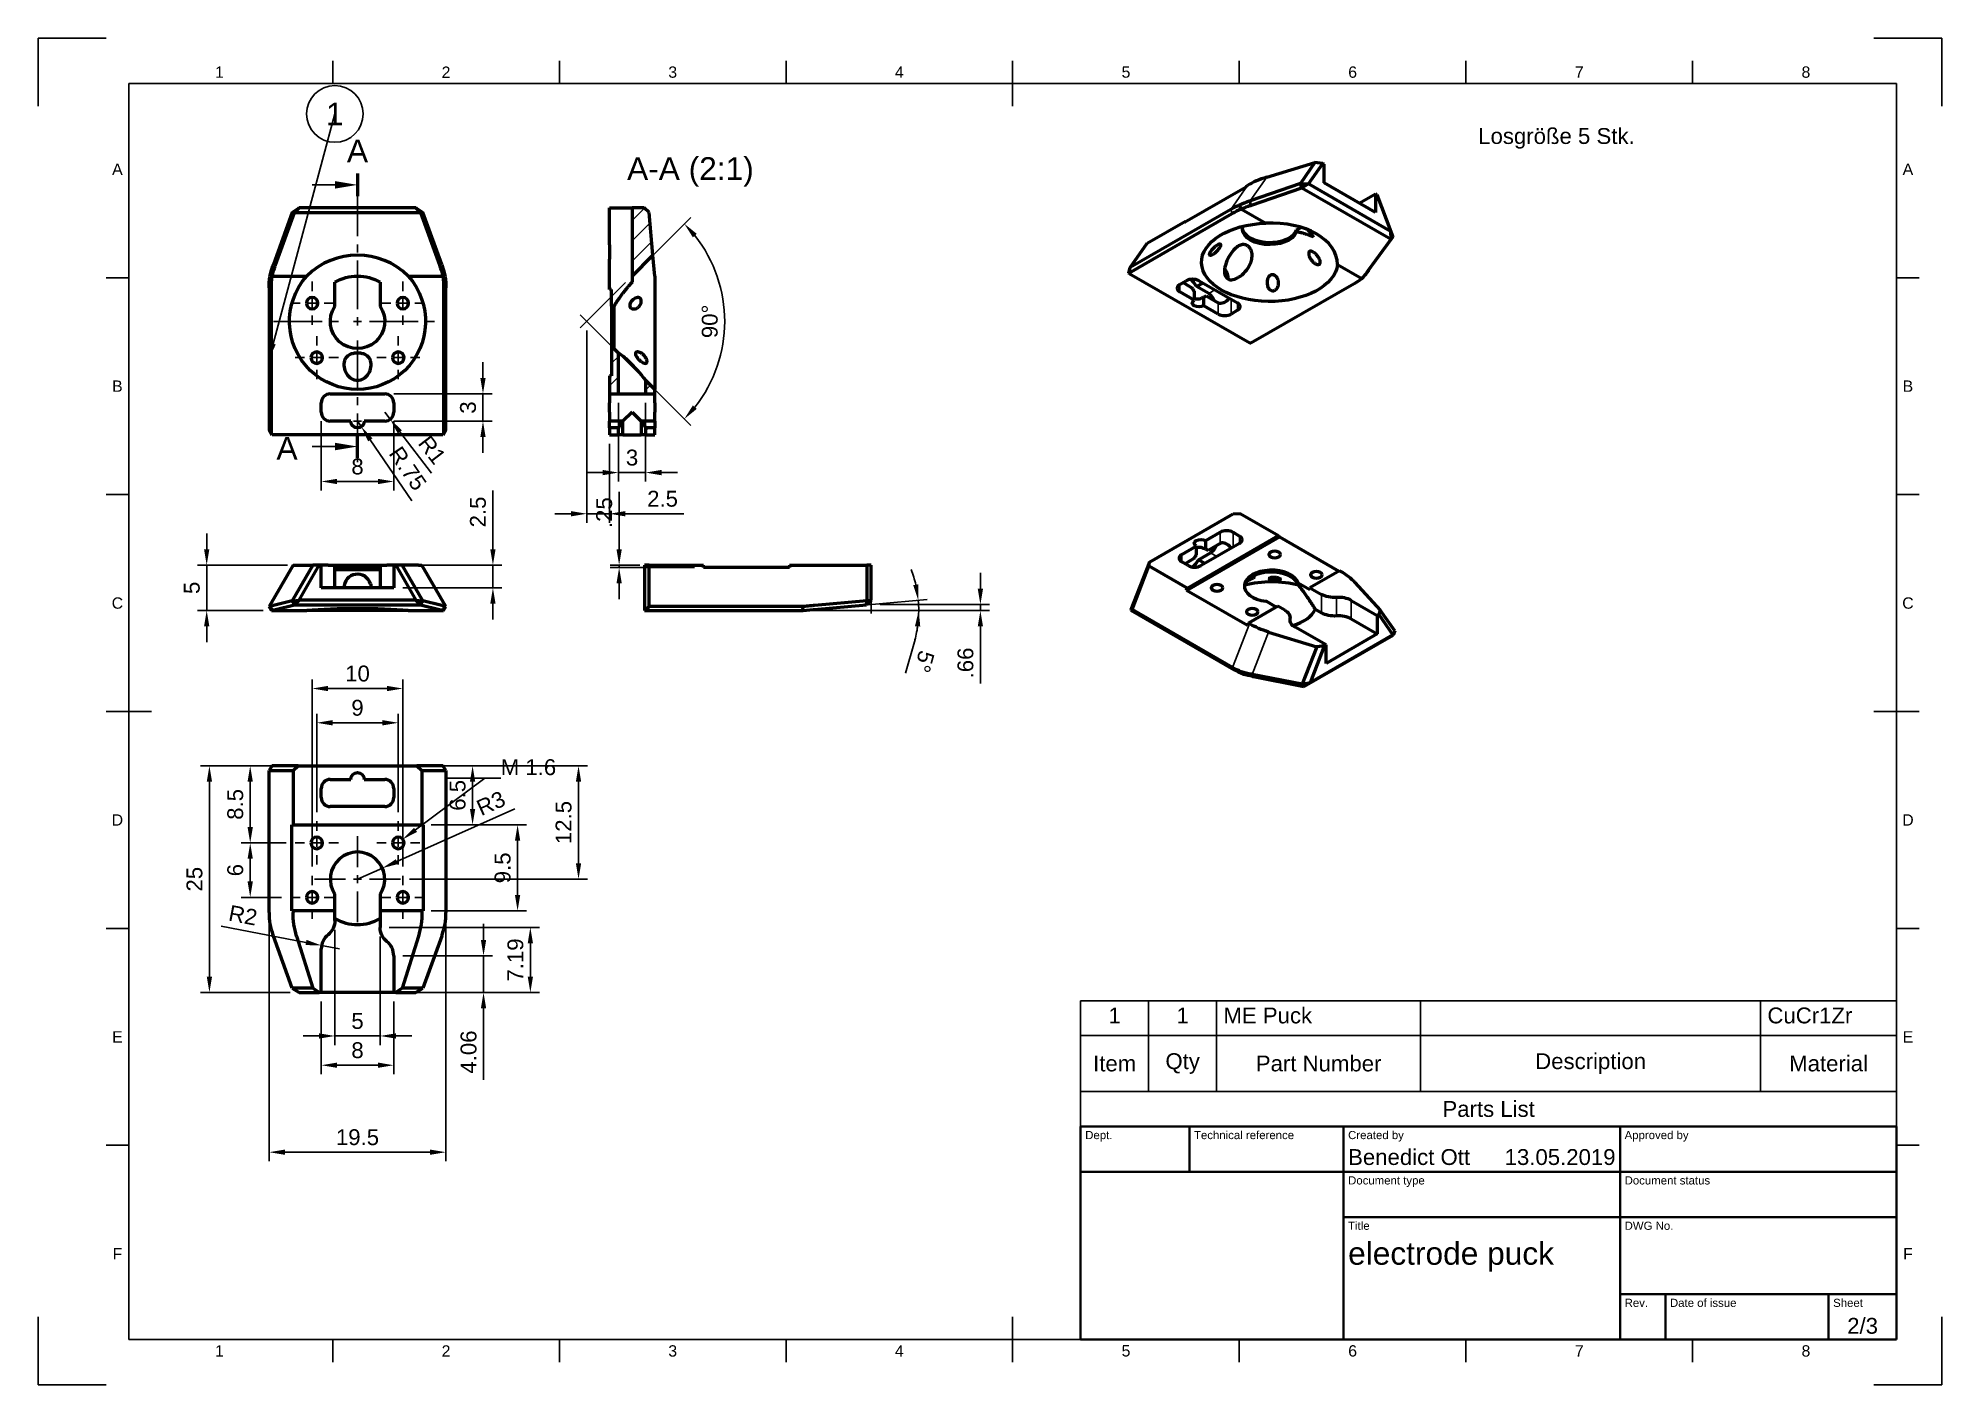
# Model space of a CAD drawing. Header units: millimetres. Extents: x 0 to 420, y 0 to 297.
import ezdxf
from ezdxf import colors
from ezdxf.entities.mleader import LeaderData, LeaderLine
from ezdxf.enums import TextEntityAlignment as Align
from ezdxf.math import Vec2, Vec3

# ---------------------------------------------------------------- set-up
doc = ezdxf.new("R2010")
doc.units = ezdxf.units.MM
doc.header["$LTSCALE"] = 0.75
doc.linetypes.add('CENTER2', pattern=[28.575, 19.05, -3.175, 3.175, -3.175])
for name, color, linetype, lineweight in [('Balloons', 7, 'Continuous', 25), ('Border', 7, 'Continuous', 25), ('Edge Extensions', 7, 'Continuous', 25), ('FD_Dimensions', 7, 'Continuous', 25), ('Hatching', 7, 'Continuous', 25), ('Leaders', 7, 'Continuous', 25), ('Notes', 7, 'Continuous', 25), ('Parts Lists', 7, 'Continuous', 25), ('Section Lines', 7, 'Continuous', 25), ('Smart Centers', 7, 'CENTER2', 25), ('TitleBlock', 7, 'Continuous', 35), ('View Labels', 7, 'Continuous', 25), ('Visible', 7, 'Continuous', 50), ('Visible Narrow', 7, 'Continuous', 25)]:
    doc.layers.add(name, color=color, linetype=linetype, lineweight=lineweight)
doc.styles.add('FusionTitle', font='')
doc.styles.get("Standard").update_dxf_attribs({"font": 'arial.ttf'})
doc.styles.get('FusionTitle').set_extended_font_data('Arial Unicode MS')
doc.dimstyles.new('Dim-ISO-25', dxfattribs={"dimtxt": 3.5, "dimasz": 3.5, "dimexe": 2, "dimexo": 2, "dimgap": 1.5, "dimtad": 1, "dimzin": 12, "dimdsep": 46, "dimtxsty": 'Standard', "dimcen": 0, "dimazin": 3, "dimtp": 0.1, "dimtm": 0.1, "dimtfac": 0.714, "dimtmove": 0, "dimatfit": 3, "dimfxl": 1, "dimtzin": 12, "dimarcsym": 0})

msp = doc.modelspace()

# ---------------------------------------------------------------- texts
at = {"layer": 'Notes', "insert": (317.701, 277.156), "char_height": 3.5, "attachment_point": 1}
msp.add_mtext_dynamic_manual_height_columns('Losgröße 5 Stk.', width=76.93346, gutter_width=17.5, heights=[0], dxfattribs=at)
at = {"layer": 'Section Lines', "char_height": 5, "attachment_point": 5}
for insert in [(70.469, 272.136), (54.926, 206.568)]:
    msp.add_mtext('A', dxfattribs=dict(at, insert=insert))
at = {"layer": 'View Labels', "insert": (143.915, 264.228), "char_height": 5, "width": 30.21487, "attachment_point": 8}
msp.add_mtext('A-A (2:1)', dxfattribs=at)

# ---------------------------------------------------------------- blocks, each defined once
blk = doc.blocks.new('ISO_TITLEBLOCK')
at = {"layer": 'TitleBlock'}
for p, q in [((0, 47), (-180, 47)), ((-180, 47), (-180, 0)), ((-156, 37), (-156, 47)), ((-122, 0), (-122, 47)), ((-61, 0), (-61, 47)), ((0, 0), (0, 47)), ((-180, 37), (0, 37)), ((-122, 27), (0, 27)), ((-61, 10), (0, 10)), ((-51, 0), (-51, 10)), ((-15, 0), (-15, 10)), ((-180, 0), (0, 0))]:
    blk.add_line(p, q, dxfattribs=at)
at = {"layer": 'TitleBlock', "style": 'FusionTitle'}
for s, p in [('Dept.', (-179, 46)), ('Technical reference', (-155, 46)), ('Created by', (-121, 46)), ('Approved by', (-60, 46)), ('Document type', (-121, 36)), ('Document status', (-60, 36)), ('Title', (-121, 26)), ('DWG No.', (-60, 26)), ('Rev.', (-60, 9)), ('Date of issue', (-50, 9)), ('Sheet', (-14, 9))]:
    blk.add_text(s, height=1.8, dxfattribs=at).set_placement(p, align=Align.TOP_LEFT)
for tag, p, height in [('DEPT', (-179, 38.5), 3.5), ('TECHNICAL_REFERENCE', (-155, 38.5), 3.5), ('CREATED_BY', (-121, 38.5), 3.5), ('APPROVED_BY', (-60, 38.5), 3.5), ('DOCUMENT_TYPE', (-121, 28.5), 3.5), ('DOCUMENT_STATUS', (-60, 28.5), 3.5), ('TITLE_1', (-121, 16.5), 5), ('TITLE_2', (-121, 9), 5), ('TITLE_3', (-121, 1.5), 5), ('DATE_OF_ISSUE', (-50, 1.5), 3.5)]:
    blk.add_attdef(tag, p, '', height=height, dxfattribs=at)
for tag, p in [('CREATED_DATE', (-62, 38.5)), ('APPROVED_DATE', (-1, 38.5))]:
    blk.add_attdef(tag, text='', height=3.5, dxfattribs=at).set_placement(p, align=Align.RIGHT)
for tag, height, p in [('DRAWING_NUMBER', 5, (-30.5, 16.6)), ('REV', 3.5, (-56, 3.1)), ('SHEET', 3.5, (-7.5, 3.1))]:
    blk.add_attdef(tag, text='', height=height, dxfattribs=at).set_placement(p, align=Align.MIDDLE)
blk = doc.blocks.new('*T9')
at = {"layer": 'Parts Lists', "color": 0, "linetype": 'ByBlock', "lineweight": -2, "transparency": 16777216}
for p, q in [((0, 27.723965), (180, 27.723965)), ((0, 0), (0, 27.723965)), ((15, 7.666667), (15, 27.723965)), ((30, 7.666667), (30, 27.723965)), ((75, 7.666667), (75, 27.723965)), ((150, 7.666667), (150, 27.723965)), ((180, 0), (180, 27.723965)), ((0, 20.057299), (180, 20.057299)), ((0, 7.666667), (180, 7.666667)), ((0, 0), (180, 0))]:
    blk.add_line(p, q, dxfattribs=at)
at = {"layer": 'Parts Lists', "color": 0, "transparency": 16777216, "char_height": 3.5}
for s, insert, width, attachment_point in [('1', (7.5, 26.223965), 12, 2), ('1', (22.5, 26.223965), 12, 2), ('ME Puck', (31.5, 26.223965), 42, 1), ('CuCr1Zr', (151.5, 26.223965), 27, 1), ('Item', (7.5, 13.861983), 12, 5), ('Qty', (22.5, 13.861983), 12, 5), ('Part Number', (52.5, 13.861983), 42, 5), ('Description', (112.5, 13.861983), 72, 5), ('Material', (165, 13.861983), 27, 5), ('Parts List', (90, 3.833333), 177, 5)]:
    blk.add_mtext(s, dxfattribs=dict(at, insert=insert, width=width, attachment_point=attachment_point))
blk = doc.blocks.new('*U10')
at = {"layer": 'Smart Centers', "color": 0, "ltscale": 0.75, "transparency": 16777216}
for p, q in [((0, 2.678906), (0, 30.104302)), ((-18.5, 0), (-2.678906, 0)), ((2.678906, 0), (18.5, 0)), ((0, -31.013333), (0, -2.678906))]:
    blk.add_line(p, q, dxfattribs=at)
at = {"layer": 'Smart Centers', "color": 0, "linetype": 'Continuous', "ltscale": 0.75, "transparency": 16777216}
for p, q in [((-0.892969, 0), (0.892969, 0)), ((0, -0.892969), (0, 0.892969))]:
    blk.add_line(p, q, dxfattribs=at)
blk = doc.blocks.new('*U11')
at = {"layer": 'Smart Centers', "color": 0, "ltscale": 0.75, "transparency": 16777216}
for p, q in [((0, 2.678906), (0, 4.771)), ((-4.771, 0), (-2.678906, 0)), ((2.678906, 0), (4.771, 0)), ((0, -4.771), (0, -2.678906))]:
    blk.add_line(p, q, dxfattribs=at)
at = {"layer": 'Smart Centers', "color": 0, "linetype": 'Continuous', "ltscale": 0.75, "transparency": 16777216}
for p, q in [((-0.892969, 0), (0.892969, 0)), ((0, -0.892969), (0, 0.892969))]:
    blk.add_line(p, q, dxfattribs=at)
blk = doc.blocks.new('*U12')
at = {"layer": 'Smart Centers', "color": 0, "ltscale": 0.75, "transparency": 16777216}
for p, q in [((0, 2.678906), (0, 4.771)), ((-4.771, 0), (-2.678906, 0)), ((2.678906, 0), (4.771, 0)), ((0, -4.771), (0, -2.678906))]:
    blk.add_line(p, q, dxfattribs=at)
at = {"layer": 'Smart Centers', "color": 0, "linetype": 'Continuous', "ltscale": 0.75, "transparency": 16777216}
for p, q in [((-0.892969, 0), (0.892969, 0)), ((0, -0.892969), (0, 0.892969))]:
    blk.add_line(p, q, dxfattribs=at)
blk = doc.blocks.new('*U13')
at = {"layer": 'Smart Centers', "color": 0, "ltscale": 0.75, "transparency": 16777216}
for p, q in [((0, 2.678906), (0, 4.771)), ((-4.771, 0), (-2.678906, 0)), ((2.678906, 0), (4.771, 0)), ((0, -4.771), (0, -2.678906))]:
    blk.add_line(p, q, dxfattribs=at)
at = {"layer": 'Smart Centers', "color": 0, "linetype": 'Continuous', "ltscale": 0.75, "transparency": 16777216}
for p, q in [((-0.892969, 0), (0.892969, 0)), ((0, -0.892969), (0, 0.892969))]:
    blk.add_line(p, q, dxfattribs=at)
blk = doc.blocks.new('*U14')
at = {"layer": 'Smart Centers', "color": 0, "ltscale": 0.75, "transparency": 16777216}
for p, q in [((0, 2.678906), (0, 4.771)), ((-4.771, 0), (-2.678906, 0)), ((2.678906, 0), (4.771, 0)), ((0, -4.771), (0, -2.678906))]:
    blk.add_line(p, q, dxfattribs=at)
at = {"layer": 'Smart Centers', "color": 0, "linetype": 'Continuous', "ltscale": 0.75, "transparency": 16777216}
for p, q in [((-0.892969, 0), (0.892969, 0)), ((0, -0.892969), (0, 0.892969))]:
    blk.add_line(p, q, dxfattribs=at)
blk = doc.blocks.new('*D54')
at = {"layer": 'Defpoints', "color": 0, "transparency": 16777216}
for p in [(57.397009, 136.516668), (37.800557, 86.516668), (57.599547, 86.516668)]:
    blk.add_point(p, dxfattribs=at)
at = {"layer": 'FD_Dimensions', "lineweight": -2, "transparency": 16777216}
for p, q in [((55.397009, 136.516668), (35.800557, 136.516668)), ((37.800557, 133.016668), (37.800557, 90.016668)), ((55.599547, 86.516668), (35.800557, 86.516668))]:
    blk.add_line(p, q, dxfattribs=at)
at = {"layer": 'FD_Dimensions', "transparency": 16777216}
for points in [[(37.217224, 133.016668), (38.383891, 133.016668), (37.800557, 136.516668)], [(37.217224, 90.016668), (38.383891, 90.016668), (37.800557, 86.516668)]]:
    blk.add_solid(points, dxfattribs=at)
at = {"layer": 'FD_Dimensions', "color": 0, "transparency": 16777216, "insert": (34.513552, 111.516668), "char_height": 3.5, "attachment_point": 5, "rotation": 90}
blk.add_mtext('25', dxfattribs=at)
blk = doc.blocks.new('*D55')
at = {"layer": 'Defpoints', "color": 0, "transparency": 16777216}
for p in [(50.968806, 104.149718), (89.968806, 104.149718), (89.968806, 51.317476)]:
    blk.add_point(p, dxfattribs=at)
at = {"layer": 'FD_Dimensions', "color": 0, "lineweight": -2, "transparency": 16777216}
for p, q in [((50.968806, 102.149718), (50.968806, 49.317476)), ((89.968806, 102.149718), (89.968806, 49.317476)), ((54.468806, 51.317476), (86.468806, 51.317476))]:
    blk.add_line(p, q, dxfattribs=at)
at = {"layer": 'FD_Dimensions', "color": 0, "transparency": 16777216}
for points in [[(54.468806, 51.900809), (54.468806, 50.734142), (50.968806, 51.317476)], [(86.468806, 51.900809), (86.468806, 50.734142), (89.968806, 51.317476)]]:
    blk.add_solid(points, dxfattribs=at)
at = {"layer": 'FD_Dimensions', "color": 0, "transparency": 16777216, "insert": (70.468806, 54.604481), "char_height": 3.5, "attachment_point": 5}
blk.add_mtext('19.5', dxfattribs=at)
blk = doc.blocks.new('*D56')
at = {"layer": 'Defpoints', "color": 0, "transparency": 16777216}
for p in [(57.029218, 180.767657), (37.202654, 170.767657), (51.691467, 170.767657)]:
    blk.add_point(p, dxfattribs=at)
at = {"layer": 'FD_Dimensions', "lineweight": -2, "transparency": 16777216}
for p, q in [((37.202654, 184.267657), (37.202654, 187.767657)), ((55.029218, 180.767657), (35.202654, 180.767657)), ((37.202654, 180.767657), (37.202654, 170.767657)), ((49.691467, 170.767657), (35.202654, 170.767657)), ((37.202654, 167.267657), (37.202654, 163.767657))]:
    blk.add_line(p, q, dxfattribs=at)
at = {"layer": 'FD_Dimensions', "transparency": 16777216}
for points in [[(36.619321, 184.267657), (37.785987, 184.267657), (37.202654, 180.767657)], [(36.619321, 167.267657), (37.785987, 167.267657), (37.202654, 170.767657)]]:
    blk.add_solid(points, dxfattribs=at)
at = {"layer": 'FD_Dimensions', "color": 0, "transparency": 16777216, "insert": (33.922811, 175.767657), "char_height": 3.5, "attachment_point": 5, "rotation": 90}
blk.add_mtext('5', dxfattribs=at)
blk = doc.blocks.new('ISO_A3_SHEET')
at = {"layer": 'Border'}
for p, q in [((15, 297), (0, 297)), ((0, 297), (0, 282)), ((420, 297), (405, 297)), ((420, 282), (420, 297)), ((65, 292), (65, 287)), ((115, 292), (115, 287)), ((165, 292), (165, 287)), ((215, 292), (215, 282)), ((265, 292), (265, 287)), ((315, 292), (315, 287)), ((365, 292), (365, 287)), ((410, 287), (20, 287)), ((20, 287), (20, 10)), ((410, 287), (410, 10)), ((15, 244.16666), (20, 244.16666)), ((415, 244.16666), (410, 244.16666)), ((15, 196.33333), (20, 196.33333)), ((415, 196.33333), (410, 196.33333)), ((15, 148.5), (25, 148.5)), ((415, 148.5), (405, 148.5)), ((15, 100.66667), (20, 100.66667)), ((415, 100.66667), (410, 100.66667)), ((15, 52.83334), (20, 52.83334)), ((415, 52.83334), (410, 52.83334)), ((0, 15), (0, 0)), ((215, 5), (215, 15)), ((420, 0), (420, 15)), ((20, 10), (410, 10)), ((65, 5), (65, 10)), ((115, 5), (115, 10)), ((165, 5), (165, 10)), ((265, 5), (265, 10)), ((315, 5), (315, 10)), ((365, 5), (365, 10)), ((0, 0), (15, 0)), ((405, 0), (420, 0))]:
    blk.add_line(p, q, dxfattribs=at)
at = {"layer": 'Border', "style": 'FusionTitle'}
for s, p in [('1', (40, 289.5)), ('2', (90, 289.5)), ('3', (140, 289.5)), ('4', (190, 289.5)), ('5', (240, 289.5)), ('6', (290, 289.5)), ('7', (340, 289.5)), ('8', (390, 289.5)), ('A', (17.5, 268.08333)), ('A', (412.5, 268.08333)), ('B', (17.5, 220.25)), ('B', (412.5, 220.25)), ('C', (17.5, 172.41667)), ('C', (412.5, 172.41667)), ('D', (17.5, 124.58334)), ('D', (412.5, 124.58334)), ('E', (17.5, 76.75001)), ('E', (412.5, 76.75001)), ('F', (17.5, 28.91668)), ('F', (412.5, 28.91668)), ('1', (40, 7.5)), ('2', (90, 7.5)), ('3', (140, 7.5)), ('4', (190, 7.5)), ('5', (240, 7.5)), ('6', (290, 7.5)), ('7', (340, 7.5)), ('8', (390, 7.5))]:
    blk.add_text(s, height=2.5, dxfattribs=at).set_placement(p, align=Align.MIDDLE)
blk = doc.blocks.new('*D57')
at = {"layer": 'Defpoints', "color": 0, "transparency": 16777216}
for p in [(194.229399, 172.250086), (133.911063, 170.767657), (166.144038, 170.767657), (171.21583, 170.98102), (182.780894, 171.992832)]:
    blk.add_point(p, dxfattribs=at)
at = {"layer": 'FD_Dimensions', "lineweight": -2, "transparency": 16777216}
for p, q in [((184.773283, 172.167143), (196.167905, 173.164043)), ((170.777088, 170.767657), (196.272533, 170.767657)), ((193.311577, 163.833931), (191.367884, 156.956312))]:
    blk.add_line(p, q, dxfattribs=at)
for start, end in [(12.871721, 20.743442), (0, 5), (344.219103, 0), (344.256558, 352.128279)]:
    blk.add_arc((168.777088, 170.767657), 25.495445, start, end, dxfattribs=at)
at = {"layer": 'FD_Dimensions', "transparency": 16777216}
for points in [[(194.208118, 176.53786), (193.055612, 176.356643), (194.175515, 172.989732)], [(193.450337, 167.315952), (194.614252, 167.235872), (194.272533, 170.767657)]]:
    blk.add_solid(points, dxfattribs=at)
at = {"layer": 'FD_Dimensions', "color": 0, "transparency": 16777216, "insert": (195.495952, 159.503137), "char_height": 3.5, "attachment_point": 5, "rotation": 254.21913042}
blk.add_mtext('5°', dxfattribs=at)
blk = doc.blocks.new('*D58')
at = {"layer": 'Defpoints', "color": 0, "transparency": 16777216}
for p in [(76.468806, 218.531592), (76.468806, 212.531592), (98.147448, 212.531592)]:
    blk.add_point(p, dxfattribs=at)
at = {"layer": 'FD_Dimensions', "lineweight": -2, "transparency": 16777216}
for p, q in [((98.147448, 222.031592), (98.147448, 225.531592)), ((78.468806, 218.531592), (100.147448, 218.531592)), ((98.147448, 218.531592), (98.147448, 212.531592)), ((78.468806, 212.531592), (100.147448, 212.531592)), ((98.147448, 209.031592), (98.147448, 205.531592))]:
    blk.add_line(p, q, dxfattribs=at)
at = {"layer": 'FD_Dimensions', "transparency": 16777216}
for points in [[(97.564115, 222.031592), (98.730782, 222.031592), (98.147448, 218.531592)], [(97.564115, 209.031592), (98.730782, 209.031592), (98.147448, 212.531592)]]:
    blk.add_solid(points, dxfattribs=at)
at = {"layer": 'FD_Dimensions', "color": 0, "transparency": 16777216, "insert": (94.859249, 215.531592), "char_height": 3.5, "attachment_point": 5, "rotation": 90}
blk.add_mtext('3', dxfattribs=at)
blk = doc.blocks.new('*D59')
at = {"layer": 'Defpoints', "color": 0, "transparency": 16777216}
for p in [(62.468806, 214.531592), (78.468806, 214.531592), (62.468806, 199.224559)]:
    blk.add_point(p, dxfattribs=at)
at = {"layer": 'FD_Dimensions', "lineweight": -2, "transparency": 16777216}
for p, q in [((62.468806, 212.531592), (62.468806, 197.224559)), ((78.468806, 212.531592), (78.468806, 197.224559)), ((74.968806, 199.224559), (65.968806, 199.224559))]:
    blk.add_line(p, q, dxfattribs=at)
at = {"layer": 'FD_Dimensions', "transparency": 16777216}
for points in [[(65.968806, 199.807893), (65.968806, 198.641226), (62.468806, 199.224559)], [(74.968806, 199.807893), (74.968806, 198.641226), (78.468806, 199.224559)]]:
    blk.add_solid(points, dxfattribs=at)
at = {"layer": 'FD_Dimensions', "color": 0, "transparency": 16777216, "insert": (70.468806, 202.511565), "char_height": 3.5, "attachment_point": 5}
blk.add_mtext('8', dxfattribs=at)
blk = doc.blocks.new('*D60')
at = {"layer": 'Defpoints', "color": 0, "transparency": 16777216}
for p in [(76.468806, 214.531592), (77.68228, 212.941787)]:
    blk.add_point(p, dxfattribs=at)
at = {"layer": 'FD_Dimensions', "lineweight": -2, "transparency": 16777216}
for p, q in [((76.468806, 214.531592), (77.68228, 212.941787)), ((86.764085, 201.043457), (79.805858, 210.159626))]:
    blk.add_line(p, q, dxfattribs=at)
at = {"layer": 'FD_Dimensions', "transparency": 16777216}
blk.add_solid([(80.269551, 210.513556), (79.342165, 209.805697), (77.68228, 212.941787)], dxfattribs=at)
at = {"layer": 'FD_Dimensions', "color": 0, "transparency": 16777216, "insert": (86.935888, 206.186701), "char_height": 3.5, "attachment_point": 5, "rotation": 307.35392655}
blk.add_mtext('R1', dxfattribs=at)
blk = doc.blocks.new('*D61')
at = {"layer": 'Defpoints', "color": 0, "transparency": 16777216}
for p in [(70.468806, 212.531592), (71.314321, 211.292599)]:
    blk.add_point(p, dxfattribs=at)
at = {"layer": 'FD_Dimensions', "lineweight": -2, "transparency": 16777216}
for p, q in [((70.468806, 212.531592), (71.314321, 211.292599)), ((82.445775, 194.980873), (73.287188, 208.401614))]:
    blk.add_line(p, q, dxfattribs=at)
at = {"layer": 'FD_Dimensions', "transparency": 16777216}
blk.add_solid([(73.769019, 208.730425), (72.805357, 208.072802), (71.314321, 211.292599)], dxfattribs=at)
at = {"layer": 'FD_Dimensions', "color": 0, "transparency": 16777216, "insert": (81.562052, 202.094521), "char_height": 3.5, "attachment_point": 5, "rotation": 304.31040033}
blk.add_mtext('R.75', dxfattribs=at)
blk = doc.blocks.new('*U24')
at = {"layer": 'Smart Centers', "color": 0, "linetype": 'Continuous', "ltscale": 0.75, "transparency": 16777216}
for p, q in [((-0.892969, 0), (0.892969, 0)), ((0, -0.892969), (0, 0.892969))]:
    blk.add_line(p, q, dxfattribs=at)
blk = doc.blocks.new('*U25')
at = {"layer": 'Edge Extensions', "color": 0, "ltscale": 0.75, "transparency": 16777216}
for p, q in [((8.585786, 8.585786), (-1.414214, -1.414214)), ((11.585786, -11.585786), (-1.414214, 1.414214))]:
    blk.add_line(p, q, dxfattribs=at)
blk = doc.blocks.new('*D62')
at = {"layer": 'Defpoints', "color": 0, "transparency": 16777216}
for p in [(129.621591, 243.117379), (119.621591, 235.945806), (119.621591, 233.117379), (132.621591, 222.945806), (150.439157, 226.652988)]:
    blk.add_point(p, dxfattribs=at)
at = {"layer": 'FD_Dimensions', "lineweight": -2, "transparency": 16777216}
for p, q in [((131.035805, 244.531592), (143.974766, 257.470554)), ((134.035805, 221.531592), (143.974766, 211.592631))]:
    blk.add_line(p, q, dxfattribs=at)
blk.add_arc((121.035805, 234.531592), 30.44059, 321.591392, 38.408608, dxfattribs=at)
at = {"layer": 'FD_Dimensions', "transparency": 16777216}
for points in [[(144.453545, 253.055198), (145.324565, 253.831365), (142.560553, 256.05634)], [(145.324565, 215.23182), (144.453545, 216.007987), (142.560553, 213.006845)]]:
    blk.add_solid(points, dxfattribs=at)
at = {"layer": 'FD_Dimensions', "color": 0, "transparency": 16777216, "insert": (148.18939, 234.531592), "char_height": 3.5, "attachment_point": 5, "rotation": 90}
blk.add_mtext('90°', dxfattribs=at)
blk = doc.blocks.new('*D63')
at = {"layer": 'Defpoints', "color": 0, "transparency": 16777216}
for p in [(78.468806, 180.767657), (100.338871, 180.767657), (78.468806, 175.767657)]:
    blk.add_point(p, dxfattribs=at)
at = {"layer": 'FD_Dimensions', "lineweight": -2, "transparency": 16777216}
for p, q in [((100.338871, 184.267657), (100.338871, 197.225706)), ((80.468806, 180.767657), (102.338871, 180.767657)), ((100.338871, 175.767657), (100.338871, 180.767657)), ((80.468806, 175.767657), (102.338871, 175.767657)), ((100.338871, 172.267657), (100.338871, 168.767657))]:
    blk.add_line(p, q, dxfattribs=at)
at = {"layer": 'FD_Dimensions', "transparency": 16777216}
for points in [[(99.755538, 184.267657), (100.922204, 184.267657), (100.338871, 180.767657)], [(99.755538, 172.267657), (100.922204, 172.267657), (100.338871, 175.767657)]]:
    blk.add_solid(points, dxfattribs=at)
at = {"layer": 'FD_Dimensions', "color": 0, "transparency": 16777216, "insert": (97.051865, 192.496682), "char_height": 3.5, "attachment_point": 5, "rotation": 90}
blk.add_mtext('2.5', dxfattribs=at)
blk = doc.blocks.new('*D64')
at = {"layer": 'Defpoints', "color": 0, "transparency": 16777216}
for p in [(65.468806, 102.389651), (75.468806, 100.888683), (75.468806, 76.945279)]:
    blk.add_point(p, dxfattribs=at)
at = {"layer": 'FD_Dimensions', "lineweight": -2, "transparency": 16777216}
for p, q in [((65.468806, 100.389651), (65.468806, 74.945279)), ((75.468806, 98.888683), (75.468806, 74.945279)), ((61.968806, 76.945279), (58.468806, 76.945279)), ((65.468806, 76.945279), (75.468806, 76.945279)), ((78.968806, 76.945279), (82.468806, 76.945279))]:
    blk.add_line(p, q, dxfattribs=at)
at = {"layer": 'FD_Dimensions', "transparency": 16777216}
for points in [[(61.968806, 77.528613), (61.968806, 76.361946), (65.468806, 76.945279)], [(78.968806, 77.528613), (78.968806, 76.361946), (75.468806, 76.945279)]]:
    blk.add_solid(points, dxfattribs=at)
at = {"layer": 'FD_Dimensions', "color": 0, "transparency": 16777216, "insert": (70.468806, 80.225122), "char_height": 3.5, "attachment_point": 5}
blk.add_mtext('5', dxfattribs=at)
blk = doc.blocks.new('*D65')
at = {"layer": 'Defpoints', "color": 0, "transparency": 16777216}
for p in [(62.468806, 86.516668), (78.468806, 86.516668), (78.468806, 70.499198)]:
    blk.add_point(p, dxfattribs=at)
at = {"layer": 'FD_Dimensions', "lineweight": -2, "transparency": 16777216}
for p, q in [((62.468806, 84.516668), (62.468806, 68.499198)), ((78.468806, 84.516668), (78.468806, 68.499198)), ((65.968806, 70.499198), (74.968806, 70.499198))]:
    blk.add_line(p, q, dxfattribs=at)
at = {"layer": 'FD_Dimensions', "transparency": 16777216}
for points in [[(65.968806, 71.082531), (65.968806, 69.915864), (62.468806, 70.499198)], [(74.968806, 71.082531), (74.968806, 69.915864), (78.468806, 70.499198)]]:
    blk.add_solid(points, dxfattribs=at)
at = {"layer": 'FD_Dimensions', "color": 0, "transparency": 16777216, "insert": (70.468806, 73.786203), "char_height": 3.5, "attachment_point": 5}
blk.add_mtext('8', dxfattribs=at)
blk = doc.blocks.new('*D66')
at = {"layer": 'Defpoints', "color": 0, "transparency": 16777216}
for p in [(78.468806, 94.643685), (78.468806, 86.516668), (98.267796, 86.516668)]:
    blk.add_point(p, dxfattribs=at)
at = {"layer": 'FD_Dimensions', "lineweight": -2, "transparency": 16777216}
for p, q in [((98.267796, 98.143685), (98.267796, 101.643685)), ((80.468806, 94.643685), (100.267796, 94.643685)), ((98.267796, 94.643685), (98.267796, 86.516668)), ((80.468806, 86.516668), (100.267796, 86.516668)), ((98.267796, 83.016668), (98.267796, 67.286791))]:
    blk.add_line(p, q, dxfattribs=at)
at = {"layer": 'FD_Dimensions', "transparency": 16777216}
for points in [[(97.684463, 98.143685), (98.851129, 98.143685), (98.267796, 94.643685)], [(97.684463, 83.016668), (98.851129, 83.016668), (98.267796, 86.516668)]]:
    blk.add_solid(points, dxfattribs=at)
at = {"layer": 'FD_Dimensions', "color": 0, "transparency": 16777216, "insert": (94.980791, 73.401729), "char_height": 3.5, "attachment_point": 5, "rotation": 90}
blk.add_mtext('4.06', dxfattribs=at)
blk = doc.blocks.new('*D67')
at = {"layer": 'Defpoints', "color": 0, "transparency": 16777216}
for p in [(75.468806, 100.888683), (108.598072, 100.888683), (83.338065, 86.516668)]:
    blk.add_point(p, dxfattribs=at)
at = {"layer": 'FD_Dimensions', "lineweight": -2, "transparency": 16777216}
for p, q in [((77.468806, 100.888683), (110.598072, 100.888683)), ((108.598072, 90.016668), (108.598072, 97.388683)), ((85.338065, 86.516668), (110.598072, 86.516668))]:
    blk.add_line(p, q, dxfattribs=at)
at = {"layer": 'FD_Dimensions', "transparency": 16777216}
for points in [[(108.014738, 97.388683), (109.181405, 97.388683), (108.598072, 100.888683)], [(108.014738, 90.016668), (109.181405, 90.016668), (108.598072, 86.516668)]]:
    blk.add_solid(points, dxfattribs=at)
at = {"layer": 'FD_Dimensions', "color": 0, "transparency": 16777216, "insert": (105.311066, 93.702675), "char_height": 3.5, "attachment_point": 5, "rotation": 90}
blk.add_mtext('7.19', dxfattribs=at)
blk = doc.blocks.new('*U32')
at = {"layer": 'Smart Centers', "color": 0, "ltscale": 0.75, "transparency": 16777216}
for p, q in [((0, 2.678906), (0, 9.5)), ((-9.5, 0), (-2.678906, 0)), ((2.678906, 0), (9.5, 0)), ((0, -9.5), (0, -2.678906))]:
    blk.add_line(p, q, dxfattribs=at)
at = {"layer": 'Smart Centers', "color": 0, "linetype": 'Continuous', "ltscale": 0.75, "transparency": 16777216}
for p, q in [((-0.892969, 0), (0.892969, 0)), ((0, -0.892969), (0, 0.892969))]:
    blk.add_line(p, q, dxfattribs=at)
blk = doc.blocks.new('*D68')
at = {"layer": 'Defpoints', "color": 0, "transparency": 16777216}
for p in [(75.948119, 113.961485), (70.468806, 111.516668)]:
    blk.add_point(p, dxfattribs=at)
at = {"layer": 'FD_Dimensions', "lineweight": -2, "transparency": 16777216}
for p, q in [((105.188741, 127.008368), (79.144385, 115.387628)), ((70.468806, 111.516668), (75.948119, 113.961485))]:
    blk.add_line(p, q, dxfattribs=at)
at = {"layer": 'FD_Dimensions', "transparency": 16777216}
blk.add_solid([(78.906695, 115.920339), (79.382076, 114.854917), (75.948119, 113.961485)], dxfattribs=at)
at = {"layer": 'FD_Dimensions', "color": 0, "transparency": 16777216, "insert": (99.902, 128.250145), "char_height": 3.5, "attachment_point": 5, "rotation": 24.04594112}
blk.add_mtext('R3', dxfattribs=at)
blk = doc.blocks.new('*D69')
at = {"layer": 'Defpoints', "color": 0, "transparency": 16777216}
for p in [(79.468806, 146.010526), (61.468806, 124.287668), (79.468806, 124.287668)]:
    blk.add_point(p, dxfattribs=at)
at = {"layer": 'FD_Dimensions', "lineweight": -2, "transparency": 16777216}
for p, q in [((61.468806, 126.287668), (61.468806, 148.010526)), ((79.468806, 126.287668), (79.468806, 148.010526)), ((64.968806, 146.010526), (75.968806, 146.010526))]:
    blk.add_line(p, q, dxfattribs=at)
at = {"layer": 'FD_Dimensions', "transparency": 16777216}
for points in [[(64.968806, 146.59386), (64.968806, 145.427193), (61.468806, 146.010526)], [(75.968806, 146.59386), (75.968806, 145.427193), (79.468806, 146.010526)]]:
    blk.add_solid(points, dxfattribs=at)
at = {"layer": 'FD_Dimensions', "color": 0, "transparency": 16777216, "insert": (70.468806, 149.297532), "char_height": 3.5, "attachment_point": 5}
blk.add_mtext('9', dxfattribs=at)
blk = doc.blocks.new('*D70')
at = {"layer": 'Defpoints', "color": 0, "transparency": 16777216}
for p in [(56.697806, 119.516668), (46.798311, 107.516668), (55.697806, 107.516668)]:
    blk.add_point(p, dxfattribs=at)
at = {"layer": 'FD_Dimensions', "lineweight": -2, "transparency": 16777216}
for p, q in [((54.697806, 119.516668), (44.798311, 119.516668)), ((46.798311, 116.016668), (46.798311, 111.016668)), ((53.697806, 107.516668), (44.798311, 107.516668))]:
    blk.add_line(p, q, dxfattribs=at)
at = {"layer": 'FD_Dimensions', "transparency": 16777216}
for points in [[(46.214978, 116.016668), (47.381645, 116.016668), (46.798311, 119.516668)], [(46.214978, 111.016668), (47.381645, 111.016668), (46.798311, 107.516668)]]:
    blk.add_solid(points, dxfattribs=at)
at = {"layer": 'FD_Dimensions', "color": 0, "transparency": 16777216, "insert": (43.511306, 113.516668), "char_height": 3.5, "attachment_point": 5, "rotation": 90}
blk.add_mtext('6', dxfattribs=at)
blk = doc.blocks.new('*D71')
at = {"layer": 'Defpoints', "color": 0, "transparency": 16777216}
for p in [(80.468806, 153.568689), (60.468806, 112.287668), (80.468806, 112.287668)]:
    blk.add_point(p, dxfattribs=at)
at = {"layer": 'FD_Dimensions', "lineweight": -2, "transparency": 16777216}
for p, q in [((60.468806, 114.287668), (60.468806, 155.568689)), ((80.468806, 114.287668), (80.468806, 155.568689)), ((63.968806, 153.568689), (76.968806, 153.568689))]:
    blk.add_line(p, q, dxfattribs=at)
at = {"layer": 'FD_Dimensions', "transparency": 16777216}
for points in [[(63.968806, 154.152022), (63.968806, 152.985355), (60.468806, 153.568689)], [(76.968806, 154.152022), (76.968806, 152.985355), (80.468806, 153.568689)]]:
    blk.add_solid(points, dxfattribs=at)
at = {"layer": 'FD_Dimensions', "color": 0, "transparency": 16777216, "insert": (70.468806, 156.855694), "char_height": 3.5, "attachment_point": 5}
blk.add_mtext('10', dxfattribs=at)
blk = doc.blocks.new('*D72')
at = {"layer": 'Defpoints', "color": 0, "transparency": 16777216}
for p in [(46.798311, 136.516668), (57.397009, 136.516668), (56.697806, 119.516668)]:
    blk.add_point(p, dxfattribs=at)
at = {"layer": 'FD_Dimensions', "lineweight": -2, "transparency": 16777216}
for p, q in [((55.397009, 136.516668), (44.798311, 136.516668)), ((46.798311, 123.016668), (46.798311, 133.016668)), ((54.697806, 119.516668), (44.798311, 119.516668))]:
    blk.add_line(p, q, dxfattribs=at)
at = {"layer": 'FD_Dimensions', "transparency": 16777216}
for points in [[(46.214978, 133.016668), (47.381645, 133.016668), (46.798311, 136.516668)], [(46.214978, 123.016668), (47.381645, 123.016668), (46.798311, 119.516668)]]:
    blk.add_solid(points, dxfattribs=at)
at = {"layer": 'FD_Dimensions', "color": 0, "transparency": 16777216, "insert": (43.511306, 128.016668), "char_height": 3.5, "attachment_point": 5, "rotation": 90}
blk.add_mtext('8.5', dxfattribs=at)
blk = doc.blocks.new('*D73')
at = {"layer": 'Defpoints', "color": 0, "transparency": 16777216}
for p in [(83.540603, 136.516668), (119.230267, 136.516668), (79.968806, 111.516668)]:
    blk.add_point(p, dxfattribs=at)
at = {"layer": 'FD_Dimensions', "lineweight": -2, "transparency": 16777216}
for p, q in [((85.540603, 136.516668), (121.230267, 136.516668)), ((119.230267, 115.016668), (119.230267, 133.016668)), ((81.968806, 111.516668), (121.230267, 111.516668))]:
    blk.add_line(p, q, dxfattribs=at)
at = {"layer": 'FD_Dimensions', "transparency": 16777216}
for points in [[(118.646934, 133.016668), (119.813601, 133.016668), (119.230267, 136.516668)], [(118.646934, 115.016668), (119.813601, 115.016668), (119.230267, 111.516668)]]:
    blk.add_solid(points, dxfattribs=at)
at = {"layer": 'FD_Dimensions', "color": 0, "transparency": 16777216, "insert": (115.943262, 124.016668), "char_height": 3.5, "attachment_point": 5, "rotation": 90}
blk.add_mtext('12.5', dxfattribs=at)
blk = doc.blocks.new('*D74')
at = {"layer": 'Defpoints', "color": 0, "transparency": 16777216}
for p in [(84.695304, 123.516668), (84.695304, 104.516668), (105.782324, 104.516668)]:
    blk.add_point(p, dxfattribs=at)
at = {"layer": 'FD_Dimensions', "lineweight": -2, "transparency": 16777216}
for p, q in [((86.695304, 123.516668), (107.782324, 123.516668)), ((105.782324, 120.016668), (105.782324, 108.016668)), ((86.695304, 104.516668), (107.782324, 104.516668))]:
    blk.add_line(p, q, dxfattribs=at)
at = {"layer": 'FD_Dimensions', "transparency": 16777216}
for points in [[(105.19899, 120.016668), (106.365657, 120.016668), (105.782324, 123.516668)], [(105.19899, 108.016668), (106.365657, 108.016668), (105.782324, 104.516668)]]:
    blk.add_solid(points, dxfattribs=at)
at = {"layer": 'FD_Dimensions', "color": 0, "transparency": 16777216, "insert": (102.495318, 114.016668), "char_height": 3.5, "attachment_point": 5, "rotation": 90}
blk.add_mtext('9.5', dxfattribs=at)
blk = doc.blocks.new('*D75')
at = {"layer": 'Defpoints', "color": 0, "transparency": 16777216}
for p in [(83.540603, 136.516668), (95.85304, 136.516668), (84.695304, 123.516668)]:
    blk.add_point(p, dxfattribs=at)
at = {"layer": 'FD_Dimensions', "lineweight": -2, "transparency": 16777216}
for p, q in [((85.540603, 136.516668), (97.85304, 136.516668)), ((95.85304, 127.016668), (95.85304, 133.016668)), ((86.695304, 123.516668), (97.85304, 123.516668))]:
    blk.add_line(p, q, dxfattribs=at)
at = {"layer": 'FD_Dimensions', "transparency": 16777216}
for points in [[(95.269706, 133.016668), (96.436373, 133.016668), (95.85304, 136.516668)], [(95.269706, 127.016668), (96.436373, 127.016668), (95.85304, 123.516668)]]:
    blk.add_solid(points, dxfattribs=at)
at = {"layer": 'FD_Dimensions', "color": 0, "transparency": 16777216, "insert": (92.566034, 130.016668), "char_height": 3.5, "attachment_point": 5, "rotation": 90}
blk.add_mtext('6.5', dxfattribs=at)
blk = doc.blocks.new('*D76')
at = {"layer": 'Defpoints', "color": 0, "transparency": 16777216}
for p in [(128.184164, 180.767657), (134.777088, 180.767657), (146.777088, 180.267657)]:
    blk.add_point(p, dxfattribs=at)
at = {"layer": 'FD_Dimensions', "lineweight": -2, "transparency": 16777216}
for p, q in [((128.184164, 184.267657), (128.184164, 196.924888)), ((132.777088, 180.767657), (126.184164, 180.767657)), ((128.184164, 180.267657), (128.184164, 180.767657)), ((144.777088, 180.267657), (126.184164, 180.267657)), ((128.184164, 176.767657), (128.184164, 173.267657))]:
    blk.add_line(p, q, dxfattribs=at)
at = {"layer": 'FD_Dimensions', "transparency": 16777216}
for points in [[(127.60083, 184.267657), (128.767497, 184.267657), (128.184164, 180.767657)], [(127.60083, 176.767657), (128.767497, 176.767657), (128.184164, 180.267657)]]:
    blk.add_solid(points, dxfattribs=at)
at = {"layer": 'FD_Dimensions', "color": 0, "transparency": 16777216, "insert": (124.897158, 192.346273), "char_height": 3.5, "attachment_point": 5, "rotation": 90}
blk.add_mtext('.25', dxfattribs=at)
blk = doc.blocks.new('*D77')
at = {"layer": 'Defpoints', "color": 0, "transparency": 16777216}
for p in [(121.035805, 234.531592), (126.035805, 209.531592), (126.035805, 192.106961)]:
    blk.add_point(p, dxfattribs=at)
at = {"layer": 'FD_Dimensions', "color": 0, "lineweight": -2, "transparency": 16777216}
for p, q in [((121.035805, 232.531592), (121.035805, 190.106961)), ((126.035805, 207.531592), (126.035805, 190.106961)), ((117.535805, 192.106961), (114.035805, 192.106961)), ((121.035805, 192.106961), (126.035805, 192.106961)), ((129.535805, 192.106961), (142.493854, 192.106961))]:
    blk.add_line(p, q, dxfattribs=at)
at = {"layer": 'FD_Dimensions', "color": 0, "transparency": 16777216}
for points in [[(117.535805, 192.690294), (117.535805, 191.523627), (121.035805, 192.106961)], [(129.535805, 192.690294), (129.535805, 191.523627), (126.035805, 192.106961)]]:
    blk.add_solid(points, dxfattribs=at)
at = {"layer": 'FD_Dimensions', "color": 0, "transparency": 16777216, "insert": (137.764829, 195.393966), "char_height": 3.5, "attachment_point": 5}
blk.add_mtext('2.5', dxfattribs=at)
blk = doc.blocks.new('*D78')
at = {"layer": 'Defpoints', "color": 0, "transparency": 16777216}
for p in [(128.035805, 218.531592), (134.035805, 218.531592), (134.035805, 201.186267)]:
    blk.add_point(p, dxfattribs=at)
at = {"layer": 'FD_Dimensions', "color": 0, "lineweight": -2, "transparency": 16777216}
for p, q in [((128.035805, 216.531592), (128.035805, 199.186267)), ((134.035805, 216.531592), (134.035805, 199.186267)), ((124.535805, 201.186267), (121.035805, 201.186267)), ((128.035805, 201.186267), (134.035805, 201.186267)), ((137.535805, 201.186267), (141.035805, 201.186267))]:
    blk.add_line(p, q, dxfattribs=at)
at = {"layer": 'FD_Dimensions', "color": 0, "transparency": 16777216}
for points in [[(124.535805, 201.7696), (124.535805, 200.602934), (128.035805, 201.186267)], [(137.535805, 201.7696), (137.535805, 200.602934), (134.035805, 201.186267)]]:
    blk.add_solid(points, dxfattribs=at)
at = {"layer": 'FD_Dimensions', "color": 0, "transparency": 16777216, "insert": (131.035805, 204.474466), "char_height": 3.5, "attachment_point": 5}
blk.add_mtext('3', dxfattribs=at)
blk = doc.blocks.new('*U44')
at = {"layer": 'Edge Extensions', "color": 0, "ltscale": 0.75, "transparency": 16777216}
for p, q in [((-0.996195, -0.087156), (1.992389, 0.174311)), ((0, 1), (0, -2))]:
    blk.add_line(p, q, dxfattribs=at)
blk = doc.blocks.new('*D79')
at = {"layer": 'Defpoints', "color": 0, "transparency": 16777216}
for p in [(168.68869, 170.767657), (183.777088, 172.079987), (207.880359, 170.767657)]:
    blk.add_point(p, dxfattribs=at)
at = {"layer": 'FD_Dimensions', "lineweight": -2, "transparency": 16777216}
for p, q in [((207.880359, 175.579987), (207.880359, 179.079987)), ((170.68869, 170.767657), (209.880359, 170.767657)), ((185.777088, 172.079987), (209.880359, 172.079987)), ((207.880359, 172.079987), (207.880359, 170.767657)), ((207.880359, 167.267657), (207.880359, 154.639076))]:
    blk.add_line(p, q, dxfattribs=at)
at = {"layer": 'FD_Dimensions', "transparency": 16777216}
for points in [[(207.297026, 175.579987), (208.463693, 175.579987), (207.880359, 172.079987)], [(207.297026, 167.267657), (208.463693, 167.267657), (207.880359, 170.767657)]]:
    blk.add_solid(points, dxfattribs=at)
at = {"layer": 'FD_Dimensions', "color": 0, "transparency": 16777216, "insert": (204.593354, 159.203367), "char_height": 3.5, "attachment_point": 5, "rotation": 90}
blk.add_mtext('.66', dxfattribs=at)
blk = doc.blocks.new('*U46')
at = {"layer": 'Smart Centers', "color": 0, "ltscale": 0.75, "transparency": 16777216}
for p, q in [((0, 2.678906), (0, 4.771)), ((-4.771, 0), (-2.678906, 0)), ((2.678906, 0), (4.771, 0)), ((0, -4.771), (0, -2.678906))]:
    blk.add_line(p, q, dxfattribs=at)
at = {"layer": 'Smart Centers', "color": 0, "linetype": 'Continuous', "ltscale": 0.75, "transparency": 16777216}
for p, q in [((-0.892969, 0), (0.892969, 0)), ((0, -0.892969), (0, 0.892969))]:
    blk.add_line(p, q, dxfattribs=at)
blk = doc.blocks.new('*U47')
at = {"layer": 'Smart Centers', "color": 0, "ltscale": 0.75, "transparency": 16777216}
for p, q in [((0, 2.678906), (0, 4.771)), ((-4.771, 0), (-2.678906, 0)), ((2.678906, 0), (4.771, 0)), ((0, -4.771), (0, -2.678906))]:
    blk.add_line(p, q, dxfattribs=at)
at = {"layer": 'Smart Centers', "color": 0, "linetype": 'Continuous', "ltscale": 0.75, "transparency": 16777216}
for p, q in [((-0.892969, 0), (0.892969, 0)), ((0, -0.892969), (0, 0.892969))]:
    blk.add_line(p, q, dxfattribs=at)
blk = doc.blocks.new('*U48')
at = {"layer": 'Smart Centers', "color": 0, "ltscale": 0.75, "transparency": 16777216}
for p, q in [((0, 2.678906), (0, 4.771)), ((-4.771, 0), (-2.678906, 0)), ((2.678906, 0), (4.771, 0)), ((0, -4.771), (0, -2.678906))]:
    blk.add_line(p, q, dxfattribs=at)
at = {"layer": 'Smart Centers', "color": 0, "linetype": 'Continuous', "ltscale": 0.75, "transparency": 16777216}
for p, q in [((-0.892969, 0), (0.892969, 0)), ((0, -0.892969), (0, 0.892969))]:
    blk.add_line(p, q, dxfattribs=at)
blk = doc.blocks.new('*U49')
at = {"layer": 'Smart Centers', "color": 0, "ltscale": 0.75, "transparency": 16777216}
for p, q in [((0, 2.678906), (0, 4.771)), ((-4.771, 0), (-2.678906, 0)), ((2.678906, 0), (4.771, 0)), ((0, -4.771), (0, -2.678906))]:
    blk.add_line(p, q, dxfattribs=at)
at = {"layer": 'Smart Centers', "color": 0, "linetype": 'Continuous', "ltscale": 0.75, "transparency": 16777216}
for p, q in [((-0.892969, 0), (0.892969, 0)), ((0, -0.892969), (0, 0.892969))]:
    blk.add_line(p, q, dxfattribs=at)
blk = doc.blocks.new('*D80')
at = {"layer": 'Defpoints', "color": 0, "transparency": 16777216}
for p in [(62.541474, 96.903641), (66.468806, 96.144653)]:
    blk.add_point(p, dxfattribs=at)
at = {"layer": 'FD_Dimensions', "color": 0, "lineweight": -2, "transparency": 16777216}
for p, q in [((40.370081, 101.188433), (59.105058, 97.567754)), ((66.468806, 96.144653), (62.541474, 96.903641))]:
    blk.add_line(p, q, dxfattribs=at)
at = {"layer": 'FD_Dimensions', "color": 0, "transparency": 16777216}
blk.add_solid([(59.215744, 98.14049), (58.994373, 96.995019), (62.541474, 96.903641)], dxfattribs=at)
at = {"layer": 'FD_Dimensions', "color": 0, "transparency": 16777216, "insert": (45.213984, 103.569742), "char_height": 3.5, "attachment_point": 5, "rotation": 349.06198002}
blk.add_mtext('R2', dxfattribs=at)
blk = doc.blocks.new('*B52')
at = {"transparency": 16777216}
for start, end in [(90, 270), (270, 90)]:
    blk.add_arc((0, 0), 6.25, start, end, dxfattribs=at)
at = {"transparency": 16777216, "insert": (0, 0), "char_height": 5, "attachment_point": 5}
blk.add_mtext('1', dxfattribs=at)

# ---------------------------------------------------------------- dimensions: what is measured, and where the dimension line sits
at = {"layer": 'FD_Dimensions'}
for base, line1, line2, picture, middle in [((150.439, 226.653), ((132.622, 222.946), (119.622, 235.946)), ((129.622, 243.117), (119.622, 233.117)), '*D62', (148.189, 234.532)), ((194.229, 172.25), ((133.911, 170.768), (166.144, 170.768)), ((171.216, 170.981), (182.781, 171.993)), '*D57', (195.496, 159.503))]:
    dim = msp.add_angular_dim_2l(base=base, line1=line1, line2=line2, dimstyle='Dim-ISO-25', override={"dimlfac": 0.5, "dimpost": '', "dimclrd": 256, "dimclre": 256}, dxfattribs=at)
    dim.commit()
    dim.dimension.update_dxf_attribs({"geometry": picture, "text_midpoint": middle})
for base, p1, p2, override, picture, middle in [((126.036, 192.107), (121.036, 234.532), (126.036, 209.532), {"dimlfac": 0.5}, '*D77', (137.765, 195.394)), ((62.469, 199.225), (78.469, 214.532), (62.469, 214.532), {"dimlfac": 0.5, "dimclrd": 256, "dimclre": 256}, '*D59', (70.469, 202.512))]:
    dim = msp.add_linear_dim(base=base, p1=p1, p2=p2, dimstyle='Dim-ISO-25', override=override, dxfattribs=at)
    dim.commit()
    dim.dimension.update_dxf_attribs({"geometry": picture, "text_midpoint": middle})
for base, p1, p2, angle, override, picture, middle in [((98.147, 212.532), (76.469, 218.532), (76.469, 212.532), 90, {"dimlfac": 0.5, "dimclrd": 256, "dimclre": 256}, '*D58', (94.859, 215.532)), ((134.036, 201.186), (128.036, 218.532), (134.036, 218.532), 180, {"dimlfac": 0.5}, '*D78', (131.036, 204.474)), ((100.339, 180.768), (78.469, 175.768), (78.469, 180.768), 270, {"dimlfac": 0.5, "dimclrd": 256, "dimclre": 256}, '*D63', (97.052, 192.497)), ((128.184, 180.768), (146.777, 180.268), (134.777, 180.768), 270, {"dimlfac": 0.5, "dimclrd": 256, "dimclre": 256}, '*D76', (124.897, 192.346)), ((37.203, 170.768), (57.029, 180.768), (51.691, 170.768), 90, {"dimlfac": 0.5, "dimclrd": 256, "dimclre": 256}, '*D56', (33.923, 175.768)), ((207.88, 170.768), (183.777, 172.08), (168.689, 170.768), 90, {"dimlfac": 0.5, "dimclrd": 256, "dimclre": 256}, '*D79', (204.593, 159.203)), ((79.469, 146.011), (61.469, 124.288), (79.469, 124.288), 180, {"dimlfac": 0.5, "dimclrd": 256, "dimclre": 256}, '*D69', (70.469, 149.298)), ((37.801, 86.517), (57.397, 136.517), (57.6, 86.517), 90, {"dimlfac": 0.5, "dimclrd": 256, "dimclre": 256}, '*D54', (34.514, 111.517)), ((46.798, 136.517), (56.698, 119.517), (57.397, 136.517), 90, {"dimlfac": 0.5, "dimclrd": 256, "dimclre": 256}, '*D72', (43.511, 128.017)), ((119.23, 136.517), (79.969, 111.517), (83.541, 136.517), 90, {"dimlfac": 0.5, "dimclrd": 256, "dimclre": 256}, '*D73', (115.943, 124.017)), ((95.853, 136.517), (84.695, 123.517), (83.541, 136.517), 90, {"dimlfac": 0.5, "dimclrd": 256, "dimclre": 256}, '*D75', (92.566, 130.017)), ((105.782, 104.517), (84.695, 123.517), (84.695, 104.517), 90, {"dimlfac": 0.5, "dimclrd": 256, "dimclre": 256}, '*D74', (102.495, 114.017)), ((46.798, 107.517), (56.698, 119.517), (55.698, 107.517), 90, {"dimlfac": 0.5, "dimclrd": 256, "dimclre": 256}, '*D70', (43.511, 113.517)), ((89.969, 51.317), (50.969, 104.15), (89.969, 104.15), 180, {"dimlfac": 0.5}, '*D55', (70.469, 54.604)), ((75.469, 76.945), (65.469, 102.39), (75.469, 100.889), 180, {"dimlfac": 0.5, "dimclrd": 256, "dimclre": 256}, '*D64', (70.469, 80.225)), ((108.598, 100.889), (83.338, 86.517), (75.469, 100.889), 90, {"dimlfac": 0.5, "dimclrd": 256, "dimclre": 256}, '*D67', (105.311, 93.703)), ((78.469, 70.499), (62.469, 86.517), (78.469, 86.517), 180, {"dimlfac": 0.5, "dimclrd": 256, "dimclre": 256}, '*D65', (70.469, 73.786))]:
    dim = msp.add_linear_dim(base=base, p1=p1, p2=p2, angle=angle, dimstyle='Dim-ISO-25', override=override, dxfattribs=at)
    dim.commit()
    dim.dimension.update_dxf_attribs({"geometry": picture, "text_midpoint": middle})
for center, mpoint, override, picture, middle in [((76.469, 214.532), (77.682, 212.942), {"dimlfac": 0.5, "dimse1": 1, "dimclrd": 256, "dimclre": 256}, '*D60', (84.347, 204.21)), ((70.469, 212.532), (71.314, 211.293), {"dimlfac": 0.5, "dimse1": 1, "dimclrd": 256, "dimclre": 256}, '*D61', (78.853, 200.246)), ((70.469, 111.517), (75.948, 113.961), {"dimlfac": 0.5, "dimse1": 1, "dimclrd": 256, "dimclre": 256}, '*D68', (101.242, 125.247)), ((66.469, 96.145), (62.541, 96.904), {"dimlfac": 0.5, "dimse1": 1}, '*D80', (44.596, 100.372))]:
    dim = msp.add_radius_dim(center=center, mpoint=mpoint, dimstyle='Dim-ISO-25', override=override, dxfattribs=at)
    dim.commit()
    dim.dimension.update_dxf_attribs({"geometry": picture, "text_midpoint": middle, "dimtype": 164})
for p1, p2, distance, picture, middle in [((60.469, 112.288), (80.469, 112.288), 41.281, '*D71', (70.469, 156.856)), ((78.469, 94.644), (78.469, 86.517), 19.799, '*D66', (94.981, 73.402))]:
    dim = msp.add_aligned_dim(p1=p1, p2=p2, distance=distance, dimstyle='Dim-ISO-25', override={"dimlfac": 0.5, "dimclrd": 256, "dimclre": 256}, dxfattribs=at)
    dim.commit()
    dim.dimension.update_dxf_attribs({"geometry": picture, "text_midpoint": middle})

# ---------------------------------------------------------------- hatches: boundary and pattern name
at = {"layer": 'Hatching'}
h = msp.add_hatch(dxfattribs=at)
h.set_pattern_fill('ANSI31', color=256, style=0)
h.paths.add_polyline_path([(126.036, 211.032), (126.036, 209.532), (128.036, 209.532), (128.036, 211.032)], flags=0)
h.paths.add_polyline_path([(134.036, 209.532), (136.036, 209.532), (136.036, 211.032), (134.036, 211.032)], flags=0)
h.paths.add_polyline_path([(136.036, 218.532), (136.036, 219.532), (134.036, 221.532), (134.036, 218.532)], flags=0)
h.paths.add_polyline_path([(127.036, 228.532), (126.536, 228.532), (126.536, 222.532), (126.036, 222.532), (126.036, 218.532), (128.036, 218.532), (128.036, 227.532)], flags=0)
h.paths.add_polyline_path([(131.036, 259.532), (131.036, 244.532), (135.634, 249.129), (134.811, 258.535), (133.723, 259.532)], flags=0)

# ---------------------------------------------------------------- linework, layer by layer
at = {"layer": 'Section Lines'}
for p, q in [((65.469, 264.636), (60.469, 264.636)), ((65.469, 206.937), (60.469, 206.937))]:
    msp.add_line(p, q, dxfattribs=at)
at = {"layer": 'Section Lines', "lineweight": 50}
for p, q in [((70.469, 267.136), (70.469, 262.136)), ((70.469, 204.437), (70.469, 209.437))]:
    msp.add_line(p, q, dxfattribs=at)
at = {"layer": 'Section Lines'}
for points in [[(65.469, 265.469), (70.469, 264.636), (65.469, 263.803)], [(65.469, 207.77), (70.469, 206.937), (65.469, 206.103)]]:
    msp.add_solid(points, dxfattribs=at)
at = {"layer": 'Visible', "extrusion": (0.707107, 0.407196, 0.578093)}
for p, q in [((271.041, 266.309), (281.68, 269.541)), ((281.68, 269.541), (278.463, 264.951)), ((280.252, 264.864), (283.391, 269.342)), ((283.391, 269.342), (281.68, 269.541)), ((283.696, 269.167), (283.391, 269.342)), ((283.696, 265.079), (283.696, 269.167)), ((278.463, 264.951), (267.414, 261.134)), ((278.463, 264.951), (280.252, 264.864)), ((278.821, 263.989), (278.463, 264.951)), ((280.252, 264.864), (278.821, 263.989)), ((298.452, 254.384), (280.252, 264.864)), ((295.009, 258.564), (283.696, 265.079)), ((266.361, 264.081), (252.926, 256.345)), ((266.565, 264.373), (266.361, 264.081)), ((266.565, 264.373), (266.824, 264.522)), ((267.7, 260.147), (278.821, 263.989)), ((278.821, 263.989), (298.475, 252.671)), ((291.46, 260.608), (295.009, 262.652)), ((295.314, 262.476), (295.009, 262.652)), ((295.009, 262.652), (295.009, 258.564)), ((295.314, 262.476), (298.452, 254.384)), ((240.657, 245.165), (263.449, 258.29)), ((263.095, 259.202), (240.916, 246.429)), ((244.645, 251.75), (253.13, 256.636)), ((252.926, 256.345), (253.13, 256.636)), ((253.13, 256.636), (253.281, 256.549)), ((265.468, 259.272), (270.84, 256.178)), ((277.555, 254.635), (278.643, 255.261)), ((277.555, 254.635), (277.555, 254.226)), ((298.475, 252.671), (293.241, 245.439)), ((293.675, 246.011), (298.876, 253.196)), ((298.475, 252.671), (298.452, 254.384)), ((298.452, 254.384), (298.876, 253.196)), ((298.876, 253.196), (298.475, 252.671)), ((240.916, 246.429), (244.645, 251.75)), ((240.657, 245.165), (240.916, 246.429)), ((240.671, 245.048), (240.657, 245.165)), ((267.323, 229.7), (240.671, 245.048)), ((286.651, 247.073), (292.023, 243.98)), ((251.876, 242.668), (253.29, 243.482)), ((255.058, 239.206), (251.876, 241.039)), ((252.591, 243.079), (254.537, 241.959)), ((255.058, 241.17), (255.058, 239.206)), ((255.578, 242.186), (256.973, 242.99)), ((258.24, 240.654), (255.578, 242.186)), ((256.118, 243.482), (264.604, 238.596)), ((257.179, 237.985), (257.179, 239.948)), ((257.7, 240.138), (257.526, 240.038)), ((257.7, 240.138), (260.361, 238.605)), ((290.319, 242.817), (267.527, 229.692)), ((260.361, 236.152), (257.179, 237.985)), ((264.604, 236.967), (263.189, 236.152)), ((267.527, 229.692), (267.323, 229.7))]:
    msp.add_line(p, q, dxfattribs=at)
at = {"layer": 'Visible', "extrusion": (0, 1, 2.967e-13)}
for p, q in [((56.035, 258.566), (51.899, 247.075)), ((52.409, 246.97), (56.571, 258.535)), ((56.035, 258.566), (57.6, 259.532)), ((56.571, 258.535), (56.035, 258.566)), ((57.6, 259.532), (56.571, 258.535)), ((56.571, 258.535), (84.366, 258.535)), ((83.338, 259.532), (57.6, 259.532)), ((84.366, 258.535), (83.338, 259.532)), ((83.338, 259.532), (84.903, 258.566)), ((84.903, 258.566), (84.366, 258.535)), ((84.366, 258.535), (88.529, 246.97)), ((89.038, 247.075), (84.903, 258.566)), ((51.691, 244.532), (59.288, 244.532)), ((81.649, 244.532), (89.246, 244.532)), ((50.969, 241.899), (50.969, 210.532)), ((51.469, 209.666), (51.469, 241.899)), ((65.469, 237.848), (65.469, 243.192)), ((75.469, 243.192), (75.469, 237.848)), ((89.469, 241.899), (89.469, 209.666)), ((89.969, 210.532), (89.969, 241.899)), ((64.469, 218.532), (76.469, 218.532)), ((62.469, 214.532), (62.469, 216.532)), ((78.469, 216.532), (78.469, 214.532)), ((51.469, 209.666), (50.969, 210.532)), ((68.969, 212.532), (64.469, 212.532)), ((76.469, 212.532), (71.969, 212.532)), ((89.969, 210.532), (89.469, 209.666)), ((51.624, 209.532), (51.469, 209.666)), ((89.314, 209.532), (51.624, 209.532)), ((89.469, 209.666), (89.314, 209.532))]:
    msp.add_line(p, q, dxfattribs=at)
at = {"layer": 'Visible', "extrusion": (0, 1, 2e-16)}
for p, q in [((126.036, 251.405), (126.036, 259.532)), ((126.036, 259.532), (131.036, 259.532)), ((131.036, 259.532), (131.036, 244.532)), ((133.723, 259.532), (131.036, 259.532)), ((134.811, 258.535), (133.723, 259.532)), ((135.634, 249.129), (134.811, 258.535)), ((126.036, 251.405), (126.036, 248.282)), ((126.036, 245.16), (126.036, 248.282)), ((131.036, 244.532), (135.634, 249.129)), ((136.036, 244.532), (135.634, 249.129)), ((126.036, 241.532), (126.036, 245.16)), ((131.036, 244.532), (131.036, 243.192)), ((136.036, 244.532), (136.036, 219.532)), ((126.536, 241.532), (126.036, 241.532)), ((126.536, 237.848), (126.536, 241.532)), ((126.536, 237.848), (126.536, 228.532)), ((126.536, 237.848), (127.036, 237.848)), ((127.036, 237.848), (127.036, 228.532)), ((127.036, 228.532), (126.536, 228.532)), ((126.536, 228.532), (126.536, 222.532)), ((128.036, 227.532), (127.036, 228.532)), ((128.036, 218.532), (128.036, 227.532)), ((126.536, 222.532), (126.036, 222.532)), ((126.036, 222.532), (126.036, 218.532)), ((126.036, 218.532), (128.036, 218.532)), ((126.036, 218.532), (126.036, 216.532)), ((128.036, 218.532), (134.036, 218.532)), ((136.036, 219.532), (134.036, 221.532)), ((134.036, 221.532), (134.036, 218.532)), ((134.036, 218.532), (136.036, 218.532)), ((136.036, 218.532), (136.036, 219.532)), ((136.036, 216.532), (136.036, 218.532)), ((126.036, 214.532), (126.036, 216.532)), ((126.036, 214.532), (126.036, 212.532)), ((131.036, 214.532), (129.036, 212.532)), ((131.036, 214.532), (133.036, 212.532)), ((136.036, 216.532), (136.036, 214.532)), ((136.036, 212.532), (136.036, 214.532)), ((126.036, 211.032), (126.036, 212.532)), ((128.438, 212.532), (126.036, 212.532)), ((126.036, 211.032), (126.036, 209.532)), ((128.036, 211.032), (126.036, 211.032)), ((128.036, 209.532), (128.036, 211.032)), ((129.036, 212.532), (128.438, 212.532)), ((129.036, 209.532), (129.036, 212.532)), ((133.634, 212.532), (133.036, 212.532)), ((133.036, 212.532), (133.036, 209.532)), ((136.036, 212.532), (133.634, 212.532)), ((136.036, 211.032), (134.036, 211.032)), ((134.036, 211.032), (134.036, 209.532)), ((136.036, 212.532), (136.036, 211.032)), ((136.036, 209.532), (136.036, 211.032)), ((126.036, 209.532), (128.036, 209.532)), ((129.036, 209.532), (128.036, 209.532)), ((129.036, 209.532), (133.036, 209.532)), ((134.036, 209.532), (133.036, 209.532)), ((134.036, 209.532), (136.036, 209.532))]:
    msp.add_line(p, q, dxfattribs=at)
at = {"layer": 'Visible', "extrusion": (0.707107, -0.407196, 0.578093)}
for p, q in [((245.184, 181.465), (263.67, 192.111)), ((263.67, 192.111), (265.194, 192.174)), ((265.194, 192.174), (273.679, 187.287)), ((252.306, 183.123), (255.488, 184.956)), ((253.355, 175.175), (273.883, 186.996)), ((253.56, 175.702), (273.679, 187.287)), ((255.488, 184.956), (255.488, 182.992)), ((265.033, 185.566), (256.548, 180.68)), ((257.609, 186.177), (260.791, 188.01)), ((257.609, 184.214), (257.609, 186.177)), ((260.791, 185.557), (258.129, 184.024)), ((263.619, 188.01), (265.033, 187.195)), ((273.679, 187.287), (273.883, 186.996)), ((273.883, 186.996), (286.963, 179.464)), ((245.184, 181.465), (241.101, 170.939)), ((245.074, 180.588), (245.184, 181.465)), ((253.72, 180.68), (252.306, 181.495)), ((254.967, 182.203), (253.021, 181.083)), ((256.008, 181.976), (258.67, 183.508)), ((257.403, 181.172), (256.008, 181.976)), ((257.956, 184.124), (258.129, 184.024)), ((241.345, 170.973), (245.074, 180.588)), ((245.074, 180.588), (253.56, 175.702)), ((277.985, 176.885), (277.985, 176.476)), ((277.985, 176.885), (280.59, 175.385)), ((287.114, 179.551), (280.59, 175.794)), ((287.114, 179.551), (287.373, 179.401)), ((290.477, 176.973), (296.088, 170.846)), ((253.355, 175.175), (253.56, 175.702)), ((266.791, 167.438), (253.355, 175.175)), ((273.164, 171.517), (270.914, 172.813)), ((280.59, 175.794), (283.155, 174.316)), ((280.59, 175.385), (280.59, 175.794)), ((289.692, 172.995), (295.439, 169.686)), ((241.087, 170.821), (241.345, 170.973)), ((241.101, 170.939), (241.087, 170.821)), ((241.087, 170.821), (263.879, 157.696)), ((263.525, 158.201), (241.345, 170.973)), ((273.519, 171.722), (266.995, 167.965)), ((275.023, 170.856), (273.519, 171.722)), ((276.194, 168.362), (276.194, 169.227)), ((281.764, 171.03), (283.155, 170.229)), ((289.692, 168.907), (295.439, 165.598)), ((295.744, 169.861), (295.439, 169.686)), ((295.439, 169.686), (295.439, 165.598)), ((296.088, 170.846), (295.744, 169.861)), ((295.744, 169.861), (298.882, 165.384)), ((299.306, 166.257), (296.088, 170.846)), ((266.995, 167.965), (266.791, 167.438)), ((266.995, 167.965), (267.254, 167.815)), ((271.471, 166.028), (282.11, 162.797)), ((284.125, 163.171), (277.317, 167.091)), ((279.251, 154.001), (298.905, 165.319)), ((298.882, 165.384), (280.682, 154.903)), ((295.439, 165.598), (284.125, 159.083)), ((298.882, 165.384), (299.306, 166.257)), ((298.905, 165.319), (298.882, 165.384)), ((299.306, 166.257), (298.905, 165.319)), ((282.11, 162.797), (278.893, 154.502)), ((280.682, 154.903), (283.821, 162.995)), ((283.821, 162.995), (282.11, 162.797)), ((284.125, 163.171), (283.821, 162.995)), ((284.125, 159.083), (284.125, 163.171)), ((278.893, 154.502), (267.843, 156.675)), ((268.13, 156.188), (279.251, 154.001)), ((278.893, 154.502), (280.682, 154.903)), ((279.251, 154.001), (278.893, 154.502)), ((280.682, 154.903), (279.251, 154.001))]:
    msp.add_line(p, q, dxfattribs=at)
at = {"layer": 'Visible'}
for p, q in [((56.242, 180.768), (50.969, 171.634)), ((60.584, 180.768), (56.035, 172.888)), ((56.242, 180.768), (57.029, 180.768)), ((57.029, 180.768), (60.584, 180.768)), ((57.6, 173.08), (62.038, 180.768)), ((62.038, 180.768), (60.584, 180.768)), ((62.469, 180.768), (62.038, 180.768)), ((63.969, 180.768), (62.469, 180.768)), ((62.469, 175.768), (62.469, 180.768)), ((63.969, 180.768), (65.469, 180.768)), ((65.469, 175.768), (65.469, 180.768)), ((65.469, 180.768), (75.469, 180.768)), ((75.469, 180.768), (76.969, 180.768)), ((75.469, 180.768), (75.469, 175.768)), ((78.469, 180.768), (76.969, 180.768)), ((78.9, 180.768), (78.469, 180.768)), ((78.469, 180.768), (78.469, 175.768)), ((80.353, 180.768), (78.9, 180.768)), ((78.9, 180.768), (83.338, 173.08)), ((83.908, 180.768), (80.353, 180.768)), ((84.903, 172.888), (80.353, 180.768)), ((83.908, 180.768), (84.695, 180.768)), ((89.969, 171.634), (84.695, 180.768)), ((75.469, 180.268), (65.469, 180.268)), ((75.469, 179.768), (65.469, 179.768)), ((56.035, 172.888), (51.899, 171.882)), ((56.035, 172.888), (57.6, 173.08)), ((56.571, 171.993), (56.035, 172.888)), ((57.6, 173.08), (56.571, 171.993)), ((83.338, 173.08), (57.6, 173.08)), ((78.469, 175.768), (62.469, 175.768)), ((84.366, 171.993), (83.338, 173.08)), ((83.338, 173.08), (84.903, 172.888)), ((84.903, 172.888), (84.366, 171.993)), ((89.038, 171.882), (84.903, 172.888)), ((51.469, 170.768), (50.969, 171.634)), ((51.469, 170.768), (51.668, 170.768)), ((51.668, 170.768), (51.691, 170.768)), ((51.691, 170.768), (59.288, 170.768)), ((52.409, 170.981), (56.571, 171.993)), ((56.571, 171.993), (84.366, 171.993)), ((81.649, 170.768), (59.288, 170.768)), ((81.649, 170.768), (89.246, 170.768)), ((84.366, 171.993), (88.529, 170.981)), ((89.246, 170.768), (89.27, 170.768)), ((89.27, 170.768), (89.469, 170.768)), ((89.469, 170.768), (89.969, 171.634))]:
    msp.add_line(p, q, dxfattribs=at)
at = {"layer": 'Visible', "extrusion": (1, -2e-16, 2.967e-13)}
for p, q in [((134.777, 180.768), (133.777, 180.768)), ((133.777, 180.768), (133.777, 170.768)), ((134.777, 171.634), (134.777, 180.768)), ((134.777, 180.768), (146.777, 180.768)), ((146.777, 180.268), (146.777, 180.768)), ((165.777, 180.768), (166.144, 180.768)), ((165.777, 180.768), (165.777, 180.268)), ((166.144, 180.768), (171.32, 180.768)), ((171.32, 180.768), (182.811, 180.768)), ((183.777, 180.768), (182.811, 180.768)), ((182.811, 180.768), (182.811, 172.888)), ((183.777, 173.08), (183.777, 180.768)), ((165.777, 180.268), (146.777, 180.268)), ((182.811, 172.888), (171.32, 171.882)), ((183.777, 173.08), (182.781, 171.993)), ((182.781, 171.993), (182.811, 172.888)), ((182.811, 172.888), (183.777, 173.08)), ((133.777, 170.768), (133.911, 170.768)), ((133.911, 170.768), (134.777, 171.634)), ((133.911, 170.768), (166.144, 170.768)), ((166.144, 171.634), (134.777, 171.634)), ((166.144, 170.768), (168.689, 170.768)), ((168.689, 170.768), (168.777, 170.768)), ((168.777, 170.768), (170.984, 170.961)), ((171.216, 170.981), (182.781, 171.993))]:
    msp.add_line(p, q, dxfattribs=at)
at = {"layer": 'Visible', "extrusion": (-1e-16, -1, 2.967e-13)}
for p, q in [((51.469, 136.383), (50.969, 135.517)), ((50.969, 135.517), (56.242, 135.517)), ((50.969, 104.15), (50.969, 135.517)), ((51.624, 136.517), (51.469, 136.383)), ((57.397, 136.517), (51.624, 136.517)), ((56.242, 135.517), (57.397, 136.517)), ((56.242, 135.517), (56.242, 123.517)), ((57.397, 136.517), (83.541, 136.517)), ((89.314, 136.517), (83.541, 136.517)), ((83.541, 136.517), (84.695, 135.517)), ((84.695, 135.517), (89.969, 135.517)), ((84.695, 135.517), (84.695, 123.517)), ((89.469, 136.383), (89.314, 136.517)), ((89.969, 135.517), (89.469, 136.383)), ((89.969, 135.517), (89.969, 104.15)), ((62.469, 129.517), (62.469, 131.517)), ((64.469, 133.517), (68.969, 133.517)), ((71.969, 133.517), (76.469, 133.517)), ((78.469, 131.517), (78.469, 129.517)), ((76.469, 127.517), (64.469, 127.517)), ((55.954, 123.517), (56.242, 123.517)), ((55.954, 104.517), (55.954, 123.517)), ((56.242, 123.517), (84.695, 123.517)), ((84.695, 123.517), (84.984, 123.517)), ((84.984, 123.517), (84.984, 104.517)), ((65.469, 104.517), (65.469, 108.2)), ((75.469, 108.2), (75.469, 104.517)), ((56.242, 104.517), (55.954, 104.517)), ((65.469, 104.517), (56.242, 104.517)), ((56.242, 104.517), (56.242, 104.15)), ((65.469, 102.39), (65.469, 104.517)), ((84.695, 104.517), (75.469, 104.517)), ((75.469, 104.517), (75.469, 100.889)), ((84.695, 104.517), (84.695, 104.15)), ((84.984, 104.517), (84.695, 104.517)), ((56.035, 87.483), (51.899, 98.973)), ((57.029, 98.973), (60.584, 87.483)), ((83.908, 98.973), (80.353, 87.483)), ((89.038, 98.973), (84.903, 87.483)), ((62.469, 86.517), (62.469, 96.145)), ((78.469, 94.644), (78.469, 86.517)), ((56.035, 87.483), (57.6, 86.517)), ((60.584, 87.483), (56.035, 87.483)), ((57.6, 86.517), (62.038, 86.517)), ((62.038, 86.517), (60.584, 87.483)), ((62.469, 86.517), (62.038, 86.517)), ((78.469, 86.517), (62.469, 86.517)), ((78.9, 86.517), (78.469, 86.517)), ((80.353, 87.483), (78.9, 86.517)), ((78.9, 86.517), (83.338, 86.517)), ((84.903, 87.483), (80.353, 87.483)), ((83.338, 86.517), (84.903, 87.483))]:
    msp.add_line(p, q, dxfattribs=at)
at = {"layer": 'Visible', "extrusion": (1e-16, 0, -1)}
for centre in [(-60.469, 238.532), (-80.469, 238.532), (-61.469, 226.532), (-79.469, 226.532)]:
    msp.add_circle(centre, 1.271, dxfattribs=at)
at = {"layer": 'Visible', "extrusion": (0, 0, -1)}
for centre in [(-61.469, 119.517), (-79.469, 119.517), (-60.469, 107.517), (-80.469, 107.517)]:
    msp.add_circle(centre, 1.271, dxfattribs=at)
at = {"layer": 'Visible'}
for centre, radius, start, end in [((275.323, 238.258), 24.204, 109.6295, 115.2451), ((274.19, 241.516), 20.756, 109.05617, 109.70625), ((272.197, 243.316), 18.309, 113.1488, 119.81026), ((272.025, 243.312), 17.26, 112.60985, 119.7932), ((274.983, 238.253), 23.073, 108.98533, 114.35568), ((64.469, 216.532), 2, 90, 180), ((76.469, 216.532), 2, 0, 90), ((64.469, 214.532), 2, 180, 270), ((76.469, 214.532), 2, 270, 0), ((70.469, 175.768), 3, 17.45457, 180.00071), ((52.85, 167.71), 4.278, 103.97255, 113.38019), ((53.37, 166.382), 4.696, 102.84864, 110.94232), ((52.773, 168.286), 3.701, 103.6546, 104.9674), ((87.561, 166.36), 4.719, 69.0734, 77.12709), ((88.165, 168.286), 3.701, 75.0326, 76.3454), ((88.08, 167.687), 4.302, 66.64171, 75.99643), ((64.469, 131.517), 2, 90, 180), ((76.469, 131.517), 2, 0, 90), ((64.469, 129.517), 2, 180, 270), ((76.469, 129.517), 2, 270, 0), ((70.469, 111.517), 6, 326.44269, 213.55731), ((68.205, 104.151), 17.236, 180.00483, 188.37549), ((68.99, 105.2), 18.189, 191.28361, 199.24134), ((70.469, 111.517), 10, 240, 300), ((71.944, 105.2), 18.192, 340.7595, 348.71577), ((72.733, 104.151), 17.236, 351.62451, 359.99517), ((66.469, 96.145), 4, 128.68219, 180), ((74.469, 94.644), 4, 0, 51.31781), ((66.367, 107.133), 24.095, 340.20557, 340.79082)]:
    msp.add_arc(centre, radius, start, end, dxfattribs=at)
at = {"layer": 'Visible', "extrusion": (1e-16, 0, -1)}
for centre, radius, start, end in [((-68.205, 241.897), 17.236, 0.00483, 8.37549), ((-68.99, 240.849), 18.189, 11.28361, 19.24134), ((-67.836, 241.897), 16.367, 0.00578, 8.95023), ((-68.644, 240.856), 17.346, 12.23386, 19.82449), ((-74.571, 238.915), 24.095, 19.20918, 19.79443), ((-70.469, 234.532), 15, 138.18968, 41.81032), ((-70.469, 234.532), 10, 60, 120), ((-72.291, 240.855), 17.349, 160.17629, 167.76561), ((-66.367, 238.915), 24.095, 160.20557, 160.79082), ((-71.944, 240.848), 18.192, 160.7595, 168.71577), ((-73.102, 241.897), 16.367, 171.04977, 179.99422), ((-72.733, 241.897), 17.236, 171.62451, 179.99517), ((-70.469, 234.532), 6, 146.44269, 33.55731), ((-70.469, 212.532), 1.5, 180, 0)]:
    msp.add_arc(centre, radius, start, end, dxfattribs=at)
at = {"layer": 'Visible', "extrusion": (0, -2e-16, -1)}
msp.add_arc((-283.532, 254.683), 13.67, 231.84404, 240.233, dxfattribs=at)
at = {"layer": 'Visible', "extrusion": (-2e-16, -2e-16, -1)}
for centre, radius, start, end in [((-283.682, 252.166), 11.687, 216.01153, 224.46211), ((-272.346, 180.757), 24.498, 281.12024, 286.39983)]:
    msp.add_arc(centre, radius, start, end, dxfattribs=at)
at = {"layer": 'Visible', "extrusion": (2e-16, 0, -1)}
for centre, radius, start, end in [((-122.183, 217.88), 11.289, 121.23144, 134.78191), ((-96.334, 191.778), 48.026, 134.73595, 141.72059)]:
    msp.add_arc(centre, radius, start, end, dxfattribs=at)
at = {"layer": 'Visible', "extrusion": (0, -4e-16, -1)}
for centre, radius, start, end in [((-259.883, 191.631), 15.927, 239.27774, 244.94441), ((-272.455, 172.675), 17.26, 292.60985, 299.7932)]:
    msp.add_arc(centre, radius, start, end, dxfattribs=at)
at = {"layer": 'Visible', "extrusion": (-1e-16, -3e-16, -1)}
msp.add_arc((-272.378, 173.653), 17.808, 292.96561, 299.80908, dxfattribs=at)
at = {"layer": 'Visible', "extrusion": (0, -3e-16, -1)}
msp.add_arc((-272.505, 179.799), 24.011, 281.03988, 285.97168, dxfattribs=at)
at = {"layer": 'Visible', "extrusion": (0, 0, -1)}
for centre, radius, start, end in [((-70.469, 133.517), 1.5, 0, 180), ((-61.469, 102.39), 4, 180, 231.31781), ((-79.469, 100.889), 4, 308.68219, 0), ((-74.571, 107.133), 24.095, 340.20557, 340.79082)]:
    msp.add_arc(centre, radius, start, end, dxfattribs=at)
at = {"layer": 'Visible'}
for centre, major_axis, ratio, start_param, end_param in [((283.154, 255.118), (-21.552, 2.614), 0.5643253, -0.9071935, -0.6453942), ((270.685, 246.169), (15.943, 1.386), 0.6235611, -0.0482953, 1.5069234), ((70.469, 233.132), (0, 15.997), 0.9961655, -0.7776093, 0.7776093), ((254.704, 242.668), (2, 0), 0.5758617, 0.7853982, 2.3561945), ((253.997, 241.462), (-1.497, 2.6), 0.5780931, 4.6586522, 5.4015387), ((253.29, 241.853), (2, 0), 0.5758617, 2.3561945, 3.9269908), ((256.118, 242.683), (-1.497, 2.6), 0.5780931, 1.5170595, 1.8345294), ((256.118, 242.683), (-1.497, 2.6), 0.5780931, 2.881727, 3.1991969), ((261.775, 236.967), (-2, 0), 0.5758617, 0.7853982, 2.3561945), ((263.189, 237.781), (-2, 0), 0.5758617, 2.3561945, 3.9269908), ((262.205, 187.195), (2, 0), 0.5758617, 0.7853982, 2.3561945), ((262.205, 183.108), (-1.416, 2.449), 0.5769785, -1.3145868, -0.0009669), ((263.619, 186.381), (2, 0), 0.5758617, -0.7853982, 0.7853982), ((253.72, 182.309), (-2, 0), 0.5758617, -0.7853982, 0.7853982), ((255.134, 181.495), (-2, 0), 0.5758617, 0.7853982, 2.3561945), ((254.427, 182.7), (1.497, 2.6), 0.5780931, 4.0232393, 4.7661258), ((256.548, 181.479), (1.497, 2.6), 0.5780931, 1.3070632, 1.6245331), ((256.548, 181.479), (1.497, 2.6), 0.5780931, -0.0576042, 0.2598657), ((272.105, 176.199), (6, 0), 0.5758617, 0.1997126, 4.5126764), ((272.105, 175.791), (6, 0), 0.5758617, 0.1997126, 3.0824042), ((272.105, 168.433), (15, 0), 0.5758617, 1.160729, 1.9761266), ((286.864, 171.366), (4, 0), 0.5758617, 0.7853982, 1.681063), ((70.469, 169.77), (-15.936, 0), 0.0878254, 3.9347796, 5.4899983), ((280.146, 168.72), (-4, 0), 0.5758617, -0.1102666, 0.7853982), ((272.105, 172.52), (10, 0), 0.5758617, -1.0799566, -0.2617994), ((286.864, 167.279), (-4, 0), 0.5758617, 3.9269908, 4.8226556)]:
    msp.add_ellipse(centre, major_axis=major_axis, ratio=ratio, start_param=start_param, end_param=end_param, dxfattribs=at)
at = {"layer": 'Visible', "extrusion": (2e-16, -3e-16, -1)}
msp.add_ellipse((271.675, 247.554), major_axis=(-15, 0), ratio=0.5758617, start_param=3.1972632, end_param=7.7983111, dxfattribs=at)
at = {"layer": 'Visible', "extrusion": (1e-16, -5e-16, -1)}
for centre, major_axis, start_param, end_param in [((271.675, 254.912), (-6, 0), 3.3413053, 6.4518745), ((256.118, 238.596), (1.5, 0), 0.7853982, 3.9269908)]:
    msp.add_ellipse(centre, major_axis=major_axis, ratio=0.5758617, start_param=start_param, end_param=end_param, dxfattribs=at)
at = {"layer": 'Visible', "extrusion": (1e-16, -1e-16, -1)}
msp.add_ellipse((271.675, 255.321), major_axis=(6, 0), ratio=0.5758617, start_param=0.1997126, end_param=3.0824042, dxfattribs=at)
at = {"layer": 'Visible', "extrusion": (1e-16, -3e-16, -1)}
msp.add_ellipse((271.675, 251.642), major_axis=(-10, 0), ratio=0.5758617, start_param=2.5719639, end_param=2.8797933, dxfattribs=at)
at = {"layer": 'Visible', "extrusion": (1e-16, -2e-16, -1)}
msp.add_ellipse((260.361, 245.126), major_axis=(-1.497, 2.6), ratio=0.5780931, start_param=1.5052398, end_param=2.3581207, dxfattribs=at)
at = {"layer": 'Visible', "extrusion": (2e-16, -1e-16, -1)}
msp.add_ellipse((261.775, 245.142), major_axis=(-2, 0), ratio=0.5758617, start_param=4.3533344, end_param=4.4509108, dxfattribs=at)
at = {"layer": 'Visible', "extrusion": (2e-16, -2e-16, -1)}
msp.add_ellipse((258.24, 239.019), major_axis=(-0.998, 1.733), ratio=0.5780931, start_param=0.7834645, end_param=1.8373348, dxfattribs=at)
at = {"layer": 'Visible', "extrusion": (-1e-16, -3e-16, -1)}
msp.add_ellipse((261.775, 241.055), major_axis=(1.416, 2.449), ratio=0.5769785, start_param=1.8270059, end_param=3.1406258, dxfattribs=at)
at = {"layer": 'Visible', "extrusion": (-1e-16, -1e-16, -1)}
msp.add_ellipse((256.548, 185.566), major_axis=(1.5, 0), ratio=0.5758617, start_param=2.3561945, end_param=5.4977871, dxfattribs=at)
at = {"layer": 'Visible', "extrusion": (-2e-16, -4e-16, -1)}
for centre, major_axis, ratio, start_param, end_param in [((258.67, 185.143), (0.998, 1.733), 0.5780931, 1.3042578, 2.3581282), ((285.984, 175.945), (4, 0), 0.5758617, 1.4605297, 2.3561945), ((272.194, 169.227), (4, 0), 0.5758617, -0.7853982, 0.1102666), ((285.984, 171.858), (-4, 0), 0.5758617, 4.6021223, 5.4977871)]:
    msp.add_ellipse(centre, major_axis=major_axis, ratio=ratio, start_param=start_param, end_param=end_param, dxfattribs=at)
at = {"layer": 'Visible', "extrusion": (-2e-16, -3e-16, -1)}
for centre in [(272.812, 183.122), (260.084, 175.792), (267.862, 170.499)]:
    msp.add_ellipse(centre, major_axis=(1.271, 0), ratio=0.5758617, dxfattribs=at)
for centre, major_axis, ratio, start_param, end_param in [((282.004, 178.643), (-1.271, 0), 0.5758617, 3.1415927, 9.424778), ((283.584, 177.219), (21.552, 2.614), 0.5643253, 2.2343991, 2.4961985)]:
    msp.add_ellipse(centre, major_axis=major_axis, ratio=ratio, start_param=start_param, end_param=end_param, dxfattribs=at)
at = {"layer": 'Visible', "extrusion": (-1e-16, -7e-16, -1)}
msp.add_ellipse((271.043, 169.998), major_axis=(21.552, 2.614), ratio=0.5643253, start_param=-0.6453942, end_param=-0.3835948, dxfattribs=at)
at = {"layer": 'Visible', "extrusion": (0, 0, -1)}
for centre, major_axis, start_param, end_param in [((79.336, 104.15), (-23.094, 0), -0.2617994, 0), ((61.601, 104.15), (23.094, 0), 0, 0.2617994)]:
    msp.add_ellipse(centre, major_axis=major_axis, ratio=0.8660254, start_param=start_param, end_param=end_param, dxfattribs=at)
at = {"layer": 'Visible'}
for points, knots in [([(265, 260.151), (265.064, 260), (265.129, 259.849), (265.259, 259.547), (265.324, 259.396), (265.389, 259.245)], [-0.050513916, -0.050513916, -0.050513916, -0.050513916, -0.025258662, -0.025258662, 0, 0, 0, 0]), ([(51.153, 244.408), (51.238, 244.413), (51.324, 244.419), (51.496, 244.431), (51.582, 244.437), (51.668, 244.443)], [-0.050513916, -0.050513916, -0.050513916, -0.050513916, -0.025258662, -0.025258662, 0, 0, 0, 0]), ([(52.326, 246.739), (52.339, 246.777), (52.353, 246.816), (52.381, 246.893), (52.395, 246.932), (52.409, 246.97)], [1.739511396, 1.739511396, 1.739511396, 1.739511396, 1.74568665, 1.74568665, 1.751861905, 1.751861905, 1.751861905, 1.751861905]), ([(88.529, 246.97), (88.543, 246.932), (88.557, 246.893), (88.584, 246.816), (88.598, 246.777), (88.612, 246.739)], [-1.483581895, -1.483581895, -1.483581895, -1.483581895, -1.477406641, -1.477406641, -1.471231387, -1.471231387, -1.471231387, -1.471231387]), ([(89.785, 244.408), (89.7, 244.413), (89.615, 244.419), (89.443, 244.431), (89.356, 244.437), (89.27, 244.443)], [-0.050515377, -0.050515377, -0.050515377, -0.050515377, -0.025489097, -0.025489097, 0, 0, 0, 0]), ([(271.112, 243.14), (271.119, 243.353), (271.156, 243.584), (271.299, 244.021), (271.406, 244.227), (271.632, 244.507), (271.748, 244.615), (272.012, 244.77), (272.161, 244.815), (272.453, 244.825), (272.605, 244.79), (272.881, 244.654), (273.006, 244.553), (273.253, 244.289), (273.376, 244.091), (273.555, 243.665), (273.611, 243.437), (273.662, 243.002), (273.659, 242.758), (273.574, 242.287), (273.492, 242.06), (273.279, 241.714), (273.147, 241.564), (272.909, 241.404), (272.822, 241.36), (272.643, 241.3), (272.55, 241.284), (272.363, 241.277), (272.269, 241.288), (272.084, 241.335), (271.995, 241.373), (271.743, 241.516), (271.598, 241.657), (271.355, 241.988), (271.254, 242.208), (271.128, 242.672), (271.105, 242.916), (271.112, 243.14)], [0, 0, 0, 0, 0.03249958, 0.03249958, 0.06499915, 0.06499915, 0.08692735, 0.08692735, 0.10885555, 0.10885555, 0.13078375, 0.13078375, 0.15271195, 0.15271195, 0.18521152, 0.18521152, 0.2177111, 0.2177111, 0.25181782, 0.25181782, 0.28592453, 0.28592453, 0.3139517, 0.3139517, 0.32796528, 0.32796528, 0.34197887, 0.34197887, 0.35599245, 0.35599245, 0.37000603, 0.37000603, 0.3980332, 0.3980332, 0.43213992, 0.43213992, 0.46624664, 0.46624664, 0.46624664, 0.46624664]), ([(131.731, 237.304), (131.579, 237.265), (131.414, 237.249), (131.1, 237.29), (130.952, 237.346), (130.751, 237.497), (130.673, 237.582), (130.565, 237.796), (130.535, 237.925), (130.535, 238.194), (130.565, 238.343), (130.673, 238.628), (130.751, 238.764), (130.952, 239.052), (131.1, 239.209), (131.414, 239.471), (131.579, 239.575), (131.893, 239.725), (132.068, 239.781), (132.401, 239.814), (132.559, 239.791), (132.796, 239.675), (132.897, 239.587), (133.003, 239.401), (133.03, 239.33), (133.068, 239.175), (133.077, 239.091), (133.077, 238.916), (133.068, 238.824), (133.03, 238.639), (133.003, 238.545), (132.897, 238.272), (132.796, 238.101), (132.559, 237.794), (132.401, 237.647), (132.068, 237.423), (131.893, 237.346), (131.731, 237.304)], [0, 0, 0, 0, 0.03225332, 0.03225332, 0.06450663, 0.06450663, 0.08623022, 0.08623022, 0.10795381, 0.10795381, 0.1296774, 0.1296774, 0.15140099, 0.15140099, 0.18365431, 0.18365431, 0.21590762, 0.21590762, 0.25026558, 0.25026558, 0.28462353, 0.28462353, 0.31285697, 0.31285697, 0.32697369, 0.32697369, 0.34109041, 0.34109041, 0.35520712, 0.35520712, 0.36932384, 0.36932384, 0.39755728, 0.39755728, 0.43191523, 0.43191523, 0.46627319, 0.46627319, 0.46627319, 0.46627319]), ([(73.331, 225.893), (73.473, 225.463), (73.505, 224.963), (73.35, 223.956), (73.163, 223.449), (72.628, 222.592), (72.207, 222.138), (71.544, 221.768), (71.341, 221.68), (70.91, 221.562), (70.682, 221.532), (70.256, 221.532), (70.028, 221.562), (69.597, 221.68), (69.393, 221.768), (68.731, 222.138), (68.309, 222.592), (67.775, 223.449), (67.588, 223.956), (67.433, 224.963), (67.464, 225.463), (67.691, 226.148), (67.827, 226.411), (68.218, 226.866), (68.475, 227.058), (68.992, 227.304), (69.267, 227.392), (69.858, 227.506), (70.174, 227.532), (70.764, 227.532), (71.08, 227.506), (71.671, 227.392), (71.946, 227.304), (72.463, 227.058), (72.72, 226.866), (73.11, 226.411), (73.246, 226.148), (73.331, 225.893)], [0, 0, 0, 0, 0.0962133, 0.0962133, 0.1924265, 0.1924265, 0.2830259, 0.2830259, 0.3149374, 0.3149374, 0.3468489, 0.3468489, 0.3787605, 0.3787605, 0.410672, 0.410672, 0.5012714, 0.5012714, 0.5974846, 0.5974846, 0.6936979, 0.6936979, 0.7506638, 0.7506638, 0.8076298, 0.8076298, 0.8518411, 0.8518411, 0.8960524, 0.8960524, 0.9402636, 0.9402636, 0.9844749, 0.9844749, 1.0414409, 1.0414409, 1.0984068, 1.0984068, 1.0984068, 1.0984068]), ([(133.01, 225.676), (132.857, 225.789), (132.691, 225.932), (132.375, 226.253), (132.225, 226.431), (132.023, 226.732), (131.945, 226.869), (131.837, 227.136), (131.806, 227.267), (131.806, 227.485), (131.837, 227.58), (131.945, 227.718), (132.023, 227.76), (132.225, 227.814), (132.375, 227.807), (132.691, 227.728), (132.857, 227.654), (133.171, 227.472), (133.345, 227.344), (133.676, 227.038), (133.833, 226.859), (134.068, 226.521), (134.169, 226.344), (134.274, 226.084), (134.302, 225.998), (134.339, 225.834), (134.348, 225.757), (134.348, 225.617), (134.339, 225.554), (134.302, 225.445), (134.274, 225.399), (134.169, 225.292), (134.068, 225.262), (133.833, 225.26), (133.676, 225.301), (133.345, 225.45), (133.171, 225.557), (133.01, 225.676)], [0, 0, 0, 0, 0.03249958, 0.03249958, 0.06499915, 0.06499915, 0.08692735, 0.08692735, 0.10885555, 0.10885555, 0.13078375, 0.13078375, 0.15271195, 0.15271195, 0.18521152, 0.18521152, 0.2177111, 0.2177111, 0.25181782, 0.25181782, 0.28592453, 0.28592453, 0.3139517, 0.3139517, 0.32796528, 0.32796528, 0.34197887, 0.34197887, 0.35599245, 0.35599245, 0.37000603, 0.37000603, 0.3980332, 0.3980332, 0.43213992, 0.43213992, 0.46624664, 0.46624664, 0.46624664, 0.46624664]), ([(128.438, 212.532), (128.438, 212.339), (128.414, 212.137), (128.334, 211.769), (128.279, 211.602), (128.18, 211.34), (128.128, 211.225), (128.056, 211.071), (128.036, 211.032), (128.036, 211.032)], [0.23063433, 0.23063433, 0.23063433, 0.23063433, 0.25950297, 0.25950297, 0.28837161, 0.28837161, 0.31716155, 0.31716155, 0.3459515, 0.3459515, 0.3459515, 0.3459515]), ([(134.036, 211.032), (134.036, 211.032), (134.016, 211.071), (133.943, 211.225), (133.892, 211.34), (133.792, 211.602), (133.738, 211.769), (133.658, 212.137), (133.634, 212.339), (133.634, 212.532)], [0.11531717, 0.11531717, 0.11531717, 0.11531717, 0.14410711, 0.14410711, 0.17289705, 0.17289705, 0.20176569, 0.20176569, 0.23063433, 0.23063433, 0.23063433, 0.23063433]), ([(257.609, 184.214), (257.473, 184.292), (257.302, 184.378), (256.933, 184.53), (256.734, 184.596), (256.363, 184.677), (256.164, 184.698), (255.794, 184.67), (255.623, 184.62), (255.488, 184.542)], [0.23063433, 0.23063433, 0.23063433, 0.23063433, 0.25950297, 0.25950297, 0.28837161, 0.28837161, 0.31716155, 0.31716155, 0.3459515, 0.3459515, 0.3459515, 0.3459515]), ([(271.542, 177.794), (271.549, 177.831), (271.586, 177.873), (271.729, 177.952), (271.836, 177.99), (272.061, 178.041), (272.177, 178.06), (272.442, 178.083), (272.591, 178.087), (272.883, 178.077), (273.035, 178.063), (273.311, 178.021), (273.436, 177.994), (273.683, 177.928), (273.806, 177.882), (273.985, 177.791), (274.04, 177.747), (274.092, 177.669), (274.089, 177.628), (274.004, 177.558), (273.922, 177.529), (273.709, 177.489), (273.577, 177.475), (273.338, 177.463), (273.252, 177.461), (273.073, 177.461), (272.98, 177.462), (272.793, 177.468), (272.698, 177.473), (272.514, 177.486), (272.425, 177.494), (272.173, 177.522), (272.027, 177.546), (271.785, 177.601), (271.684, 177.637), (271.558, 177.714), (271.535, 177.755), (271.542, 177.794)], [0, 0, 0, 0, 0.03249958, 0.03249958, 0.06499915, 0.06499915, 0.08692735, 0.08692735, 0.10885555, 0.10885555, 0.13078375, 0.13078375, 0.15271195, 0.15271195, 0.18521152, 0.18521152, 0.2177111, 0.2177111, 0.25181782, 0.25181782, 0.28592453, 0.28592453, 0.3139517, 0.3139517, 0.32796528, 0.32796528, 0.34197887, 0.34197887, 0.35599245, 0.35599245, 0.37000603, 0.37000603, 0.3980332, 0.3980332, 0.43213992, 0.43213992, 0.46624664, 0.46624664, 0.46624664, 0.46624664]), ([(51.153, 171.636), (51.128, 171.636), (51.105, 171.635), (51.057, 171.635), (51.034, 171.635), (51.017, 171.634), (51.001, 171.634), (50.989, 171.634), (50.973, 171.634), (50.969, 171.634), (50.969, 171.634)], [-6.41269274, -6.41269274, -6.41269274, -6.41269274, -6.38626918, -6.38626918, -6.34920321, -6.34920321, -6.34920321, -6.31619426, -6.31619426, -6.28318531, -6.28318531, -6.28318531, -6.28318531]), ([(51.153, 171.636), (51.238, 171.491), (51.324, 171.346), (51.496, 171.057), (51.582, 170.912), (51.668, 170.768)], [-0.050513916, -0.050513916, -0.050513916, -0.050513916, -0.025258662, -0.025258662, 0, 0, 0, 0]), ([(52.326, 170.961), (52.339, 170.964), (52.353, 170.968), (52.381, 170.974), (52.395, 170.978), (52.409, 170.981)], [1.739511396, 1.739511396, 1.739511396, 1.739511396, 1.74568665, 1.74568665, 1.751861905, 1.751861905, 1.751861905, 1.751861905]), ([(88.529, 170.981), (88.543, 170.978), (88.557, 170.974), (88.584, 170.968), (88.598, 170.964), (88.612, 170.961)], [-1.483581895, -1.483581895, -1.483581895, -1.483581895, -1.477406641, -1.477406641, -1.471231387, -1.471231387, -1.471231387, -1.471231387]), ([(89.785, 171.636), (89.7, 171.493), (89.615, 171.349), (89.443, 171.06), (89.356, 170.914), (89.27, 170.768)], [-0.050515377, -0.050515377, -0.050515377, -0.050515377, -0.025489097, -0.025489097, 0, 0, 0, 0]), ([(89.969, 171.634), (89.969, 171.634), (89.965, 171.634), (89.949, 171.634), (89.937, 171.634), (89.921, 171.634), (89.903, 171.635), (89.88, 171.635), (89.832, 171.635), (89.81, 171.636), (89.785, 171.636)], [0, 0, 0, 0, 0.03300895, 0.03300895, 0.0660179, 0.0660179, 0.0660179, 0.10308387, 0.10308387, 0.12950743, 0.12950743, 0.12950743, 0.12950743]), ([(168.653, 171.636), (168.483, 171.636), (168.313, 171.635), (167.904, 171.635), (167.665, 171.635), (167.425, 171.634), (167.212, 171.634), (166.999, 171.634), (166.571, 171.634), (166.358, 171.634), (166.144, 171.634)], [-6.41269274, -6.41269274, -6.41269274, -6.41269274, -6.38626918, -6.38626918, -6.34920321, -6.34920321, -6.34920321, -6.31619426, -6.31619426, -6.28318531, -6.28318531, -6.28318531, -6.28318531]), ([(171.088, 171.861), (170.923, 171.846), (170.756, 171.83), (170.345, 171.792), (170.1, 171.769), (169.853, 171.747), (169.646, 171.727), (169.439, 171.708), (169.038, 171.671), (168.846, 171.654), (168.653, 171.636)], [-0.43502305, -0.43502305, -0.43502305, -0.43502305, -0.40872601, -0.40872601, -0.37014126, -0.37014126, -0.37014126, -0.33770037, -0.33770037, -0.30775408, -0.30775408, -0.30775408, -0.30775408]), ([(168.653, 171.636), (168.659, 171.491), (168.665, 171.346), (168.676, 171.057), (168.682, 170.912), (168.689, 170.768)], [-0.050513916, -0.050513916, -0.050513916, -0.050513916, -0.025258662, -0.025258662, 0, 0, 0, 0]), ([(170.984, 170.961), (171.023, 170.964), (171.061, 170.968), (171.139, 170.974), (171.177, 170.978), (171.216, 170.981)], [1.739511396, 1.739511396, 1.739511396, 1.739511396, 1.74568665, 1.74568665, 1.751861905, 1.751861905, 1.751861905, 1.751861905]), ([(171.32, 171.882), (171.282, 171.879), (171.243, 171.875), (171.166, 171.868), (171.127, 171.865), (171.088, 171.861)], [-1.751861905, -1.751861905, -1.751861905, -1.751861905, -1.74568665, -1.74568665, -1.739511396, -1.739511396, -1.739511396, -1.739511396]), ([(267.907, 156.232), (267.944, 156.225), (267.981, 156.217), (268.056, 156.203), (268.093, 156.195), (268.13, 156.188)], [1.739511396, 1.739511396, 1.739511396, 1.739511396, 1.74568665, 1.74568665, 1.751861905, 1.751861905, 1.751861905, 1.751861905])]:
    msp.add_open_spline(points, degree=3, knots=knots, dxfattribs=at)
at = {"layer": 'Visible', "extrusion": (2.254e-08, -6.73067e-08, 1)}
msp.add_open_spline([(265.389, 259.245), (265.415, 259.254), (265.442, 259.263), (265.468, 259.272)], degree=3, dxfattribs=at)
at = {"layer": 'Visible', "extrusion": (-0.3265, 0.945197, 0)}
msp.add_open_spline([(267.477, 260.07), (267.514, 260.083), (267.551, 260.096), (267.626, 260.122), (267.663, 260.134), (267.7, 260.147)], degree=3, knots=[1.739511396, 1.739511396, 1.739511396, 1.739511396, 1.74568665, 1.74568665, 1.751861905, 1.751861905, 1.751861905, 1.751861905], dxfattribs=at)
at = {"layer": 'Visible'}
for points in [[(281.334, 253.132), (278.972, 254.137), (277.555, 254.226)], [(131.036, 243.192), (128.143, 239.852), (127.036, 237.848)]]:
    msp.add_rational_spline(points, [1, 1.11875628754, 1.11200977056], degree=2, dxfattribs=at)
at = {"layer": 'Visible', "extrusion": (3.6377e-12, -2.6499e-12, -1)}
msp.add_open_spline([(259.862, 251.157), (260.013, 251.268), (260.172, 251.371), (260.464, 251.527), (260.596, 251.578), (260.768, 251.601), (260.831, 251.593), (260.913, 251.523), (260.931, 251.46), (260.914, 251.292), (260.878, 251.181), (260.765, 250.94), (260.687, 250.81), (260.488, 250.514), (260.342, 250.331), (260.031, 249.99), (259.867, 249.833), (259.553, 249.568), (259.377, 249.439), (259.041, 249.241), (258.881, 249.171), (258.642, 249.118), (258.54, 249.119), (258.44, 249.178), (258.415, 249.207), (258.385, 249.283), (258.38, 249.33), (258.391, 249.437), (258.407, 249.499), (258.458, 249.632), (258.494, 249.705), (258.623, 249.928), (258.741, 250.086), (259.007, 250.401), (259.178, 250.577), (259.526, 250.896), (259.703, 251.04), (259.862, 251.157)], degree=3, knots=[0, 0, 0, 0, 0.03249958, 0.03249958, 0.06499915, 0.06499915, 0.08692735, 0.08692735, 0.10885555, 0.10885555, 0.13078375, 0.13078375, 0.15271195, 0.15271195, 0.18521152, 0.18521152, 0.2177111, 0.2177111, 0.25181782, 0.25181782, 0.28592453, 0.28592453, 0.3139517, 0.3139517, 0.32796528, 0.32796528, 0.34197887, 0.34197887, 0.35599245, 0.35599245, 0.37000603, 0.37000603, 0.3980332, 0.3980332, 0.43213992, 0.43213992, 0.46624664, 0.46624664, 0.46624664, 0.46624664], dxfattribs=at)
at = {"layer": 'Visible', "extrusion": (1.1856e-12, -3.917e-13, -1)}
msp.add_open_spline([(267.59, 247.695), (267.387, 247.09), (267.055, 246.479), (266.234, 245.378), (265.743, 244.888), (264.759, 244.161), (264.14, 243.84), (263.41, 243.712), (263.204, 243.7), (262.815, 243.748), (262.633, 243.809), (262.332, 243.982), (262.192, 244.107), (261.971, 244.41), (261.889, 244.588), (261.683, 245.255), (261.706, 245.919), (261.933, 247.082), (262.159, 247.724), (262.762, 248.952), (263.138, 249.537), (263.783, 250.314), (264.065, 250.605), (264.663, 251.082), (264.98, 251.265), (265.519, 251.446), (265.776, 251.485), (266.275, 251.444), (266.517, 251.364), (266.933, 251.124), (267.139, 250.947), (267.477, 250.506), (267.609, 250.243), (267.8, 249.641), (267.846, 249.248), (267.801, 248.454), (267.711, 248.052), (267.59, 247.695)], degree=3, knots=[0, 0, 0, 0, 0.0962133, 0.0962133, 0.1924265, 0.1924265, 0.2830259, 0.2830259, 0.3149374, 0.3149374, 0.3468489, 0.3468489, 0.3787605, 0.3787605, 0.410672, 0.410672, 0.5012714, 0.5012714, 0.5974846, 0.5974846, 0.6936979, 0.6936979, 0.7506638, 0.7506638, 0.8076298, 0.8076298, 0.8518411, 0.8518411, 0.8960524, 0.8960524, 0.9402636, 0.9402636, 0.9844749, 0.9844749, 1.0414409, 1.0414409, 1.0984068, 1.0984068, 1.0984068, 1.0984068], dxfattribs=at)
at = {"layer": 'Visible', "extrusion": (1.5312e-12, -4.277e-13, -1)}
msp.add_open_spline([(280.939, 247.996), (280.807, 248.164), (280.679, 248.361), (280.469, 248.771), (280.388, 248.984), (280.314, 249.315), (280.297, 249.457), (280.314, 249.71), (280.349, 249.819), (280.463, 249.973), (280.546, 250.021), (280.74, 250.053), (280.851, 250.037), (281.112, 249.957), (281.284, 249.865), (281.621, 249.627), (281.788, 249.481), (282.089, 249.173), (282.248, 248.984), (282.526, 248.578), (282.644, 248.363), (282.79, 247.99), (282.838, 247.808), (282.848, 247.565), (282.841, 247.488), (282.807, 247.351), (282.78, 247.291), (282.705, 247.191), (282.658, 247.151), (282.548, 247.094), (282.485, 247.077), (282.28, 247.059), (282.123, 247.093), (281.797, 247.225), (281.607, 247.343), (281.248, 247.639), (281.079, 247.817), (280.939, 247.996)], degree=3, knots=[0, 0, 0, 0, 0.03225332, 0.03225332, 0.06450663, 0.06450663, 0.08623022, 0.08623022, 0.10795381, 0.10795381, 0.1296774, 0.1296774, 0.15140099, 0.15140099, 0.18365431, 0.18365431, 0.21590762, 0.21590762, 0.25026558, 0.25026558, 0.28462353, 0.28462353, 0.31285697, 0.31285697, 0.32697369, 0.32697369, 0.34109041, 0.34109041, 0.35520712, 0.35520712, 0.36932384, 0.36932384, 0.39755728, 0.39755728, 0.43191523, 0.43191523, 0.46627319, 0.46627319, 0.46627319, 0.46627319], dxfattribs=at)
at = {"layer": 'Visible'}
for points in [[(51.668, 244.443), (51.676, 244.473), (51.684, 244.502), (51.691, 244.532)], [(89.246, 244.532), (89.254, 244.502), (89.262, 244.473), (89.27, 244.443)], [(292.023, 243.98), (292.008, 243.965), (291.993, 243.949), (291.977, 243.934)], [(73.331, 176.668), (73.423, 176.375), (73.468, 176.071), (73.469, 175.768)]]:
    msp.add_open_spline(points, degree=3, dxfattribs=at)
at = {"layer": 'Visible', "extrusion": (-2.37228e-08, 1.79065e-08, 1)}
msp.add_open_spline([(293.485, 245.754), (293.326, 245.543), (293.167, 245.333), (293.008, 245.122)], degree=3, dxfattribs=at)
at = {"layer": 'Visible', "extrusion": (-0.810051, 0.58636, 0)}
msp.add_open_spline([(293.241, 245.439), (293.223, 245.415), (293.206, 245.391), (293.171, 245.343), (293.153, 245.319), (293.136, 245.295)], degree=3, knots=[-1.483581895, -1.483581895, -1.483581895, -1.483581895, -1.477406641, -1.477406641, -1.471231387, -1.471231387, -1.471231387, -1.471231387], dxfattribs=at)
at = {"layer": 'Visible', "extrusion": (3.48459e-09, -2.56768e-09, -1)}
msp.add_open_spline([(293.485, 245.754), (293.513, 245.791), (293.541, 245.829), (293.569, 245.866)], degree=3, dxfattribs=at)
at = {"layer": 'Visible', "extrusion": (-5.13013e-09, 3.72186e-09, -1)}
msp.add_open_spline([(293.569, 245.866), (293.587, 245.89), (293.605, 245.915), (293.64, 245.963), (293.657, 245.987), (293.675, 246.011)], degree=3, knots=[1.471231387, 1.471231387, 1.471231387, 1.471231387, 1.477406641, 1.477406641, 1.483581895, 1.483581895, 1.483581895, 1.483581895], dxfattribs=at)
at = {"layer": 'Visible', "extrusion": (-8.56e-13, -5.5452e-12, -1)}
msp.add_open_spline([(255.058, 239.62), (255.193, 239.542), (255.364, 239.492), (255.734, 239.464), (255.933, 239.485), (256.304, 239.566), (256.503, 239.632), (256.872, 239.784), (257.043, 239.87), (257.179, 239.948)], degree=3, knots=[0.11531717, 0.11531717, 0.11531717, 0.11531717, 0.14410711, 0.14410711, 0.17289705, 0.17289705, 0.20176569, 0.20176569, 0.23063433, 0.23063433, 0.23063433, 0.23063433], dxfattribs=at)
at = {"layer": 'Visible', "extrusion": (-1.331e-13, 2.2817e-12, -1)}
msp.add_open_spline([(267.504, 178.009), (267.587, 178.048), (267.666, 178.083), (267.907, 178.178), (268.038, 178.211), (268.23, 178.231), (268.276, 178.203), (268.23, 178.098), (268.141, 178.02), (268.02, 177.939)], degree=3, knots=[0.92142972, 0.92142972, 0.92142972, 0.92142972, 0.94026364, 0.94026364, 0.98447493, 0.98447493, 1.04144087, 1.04144087, 1.09840682, 1.09840682, 1.09840682, 1.09840682], dxfattribs=at)
at = {"layer": 'Visible', "extrusion": (-4.8421e-12, -2.7802e-12, -1)}
msp.add_rational_spline([(281.764, 171.03), (279.402, 174.755), (277.985, 176.476)], [1, 1.11875628754, 1.11200977056], degree=2, dxfattribs=at)
at = {"layer": 'Visible', "extrusion": (-5.14741e-09, -3.89752e-09, 1)}
msp.add_open_spline([(265.429, 157.256), (265.494, 157.17), (265.559, 157.084), (265.689, 156.913), (265.754, 156.827), (265.819, 156.741)], degree=3, knots=[-0.050513916, -0.050513916, -0.050513916, -0.050513916, -0.025258662, -0.025258662, 0, 0, 0, 0], dxfattribs=at)
at = {"layer": 'Visible', "extrusion": (3.13631e-09, 9.32186e-09, -1)}
msp.add_open_spline([(265.819, 156.741), (265.845, 156.732), (265.872, 156.723), (265.898, 156.715)], degree=3, dxfattribs=at)
at = {"layer": 'Visible', "extrusion": (-1.34289e-09, -6.80144e-09, -1)}
msp.add_open_spline([(267.843, 156.675), (267.806, 156.682), (267.769, 156.689), (267.695, 156.704), (267.658, 156.711), (267.621, 156.719)], degree=3, knots=[-1.751861905, -1.751861905, -1.751861905, -1.751861905, -1.74568665, -1.74568665, -1.739511396, -1.739511396, -1.739511396, -1.739511396], dxfattribs=at)
at = {"layer": 'Visible Narrow', "extrusion": (0.707107, 0.407196, 0.578093)}
for p, q in [((267.414, 261.134), (271.041, 266.309)), ((266.824, 264.522), (263.095, 259.202)), ((267.477, 260.07), (267.191, 261.056)), ((267.414, 261.134), (267.7, 260.147)), ((263.449, 258.29), (263.095, 259.202)), ((293.569, 245.866), (293.136, 245.295)), ((293.241, 245.439), (293.675, 246.011)), ((251.876, 241.039), (251.876, 242.668)), ((259.635, 241.457), (258.24, 240.654)), ((263.189, 236.152), (263.189, 239.41)), ((260.361, 238.605), (260.361, 236.152)), ((264.604, 238.596), (264.604, 236.967))]:
    msp.add_line(p, q, dxfattribs=at)
at = {"layer": 'Visible Narrow', "extrusion": (0.707107, -0.407196, 0.578093)}
for p, q in [((260.791, 188.01), (260.791, 185.557)), ((263.619, 184.752), (263.619, 188.01)), ((265.033, 187.195), (265.033, 185.566)), ((252.306, 181.495), (252.306, 183.123)), ((258.67, 183.508), (260.065, 182.705)), ((283.155, 174.316), (283.155, 170.229)), ((286.424, 169.568), (286.424, 173.656)), ((289.692, 168.907), (289.692, 172.995)), ((276.17, 168.466), (276.17, 168.973)), ((267.254, 167.815), (263.525, 158.201)), ((267.843, 156.675), (271.471, 166.028)), ((263.879, 157.696), (263.525, 158.201)), ((267.907, 156.232), (267.621, 156.719)), ((267.843, 156.675), (268.13, 156.188))]:
    msp.add_line(p, q, dxfattribs=at)

# ---------------------------------------------------------------- block references
msp.add_blockref('*T9', (230, 57))
at = {"layer": 'Border'}
msp.add_blockref('ISO_A3_SHEET', (0, 0), dxfattribs=at)
at = {"layer": 'Edge Extensions', "ltscale": 0.75}
for name, p in [('*U25', (121.036, 234.532)), ('*U44', (183.777, 172.08))]:
    msp.add_blockref(name, p, dxfattribs=at)
at = {"layer": 'Smart Centers', "ltscale": 0.75}
for name, p in [('*U10', (70.469, 234.532)), ('*U46', (60.469, 238.532)), ('*U49', (80.469, 238.532)), ('*U47', (61.469, 226.532)), ('*U48', (79.469, 226.532)), ('*U24', (70.469, 212.532)), ('*U11', (61.469, 119.517)), ('*U12', (79.469, 119.517)), ('*U32', (70.469, 111.517)), ('*U14', (60.469, 107.517)), ('*U13', (80.469, 107.517))]:
    msp.add_blockref(name, p, dxfattribs=at)
at = {"layer": 'TitleBlock'}
msp.add_blockref('ISO_TITLEBLOCK', (410, 10), dxfattribs=at).add_auto_attribs({'CREATED_DATE': '13.05.2019', 'SHEET': '2/3', 'TITLE_1': 'electrode puck', 'CREATED_BY': 'Benedict Ott'})

msp.set_redraw_order([(e.dxf.handle, doc.entitydb.next_handle()) for e in msp.query("TEXT MTEXT ATTDEF DIMENSION ARC_DIMENSION")])  # texts and dimensions are drawn at this point

# ---------------------------------------------------------------- leaders
at = {"layer": 'Balloons'}
ml = msp.add_multileader_block('Standard', dxfattribs=at)
ml.set_content('*B52', color=256)
ml.set_leader_properties()
ml.build(insert=Vec2(0, 0))
ml.multileader.update_dxf_attribs({"has_dogleg": 0, "arrow_head_size": 3.5, "block_connection_type": 1})
ctx = ml.context
ctx.base_point, ctx.char_height, ctx.arrow_head_size = Vec3(65.469, 280.282), 3.5, 3.5
ctx.attachment_type = 1
notes = []
notes.append((ctx, [(0, (1, 1, 0), (57.469, 280.282), (1, 0), 8, [(0, [(50.969, 226.215)], 0, [])])]))
ctx.block.insert = Vec3(65.469, 280.282)
at = {"layer": 'Leaders'}
ml = msp.add_multileader_mtext('Standard', dxfattribs=at)
ml.set_content('M 1.6', color=256)
ml.set_leader_properties()
ml.build(insert=Vec2(0, 0))
ml.multileader.update_dxf_attribs({"text_left_attachment_type": 5, "text_right_attachment_type": 5, "dogleg_length": 3.5, "arrow_head_size": 3.5})
ctx = ml.context
ctx.base_point, ctx.char_height, ctx.arrow_head_size, ctx.landing_gap_size, ctx.plane_origin = Vec3(102.062, 133.762), 3.5, 3.5, 0, Vec3(84.3, 162.007)
ctx.left_attachment, ctx.right_attachment = 5, 5
notes.append((ctx, [(0, (1, 1, 0), (98.562, 133.762), (1, 0), 3.5, [(0, [(80.453, 120.321)], 0, [])])]))
ctx.mtext.insert, ctx.mtext.flow_direction = Vec3(102.062, 137.977), 5
for ctx, leaders in notes:
    for number, flags, end, landing, length, lines in leaders:
        leader = LeaderData()
        leader.index, (leader.has_last_leader_line, leader.has_dogleg_vector, leader.attachment_direction) = number, flags
        leader.last_leader_point, leader.dogleg_vector, leader.dogleg_length = Vec3(end), Vec3(landing), length
        for number, points, colour, breaks in lines:
            line = LeaderLine()
            line.index, line.vertices, line.color, line.breaks = number, Vec3.list(points), colors.encode_raw_color(colour), breaks
            leader.lines.append(line)
        ctx.leaders.append(leader)

doc.saveas('drawing.dxf')
